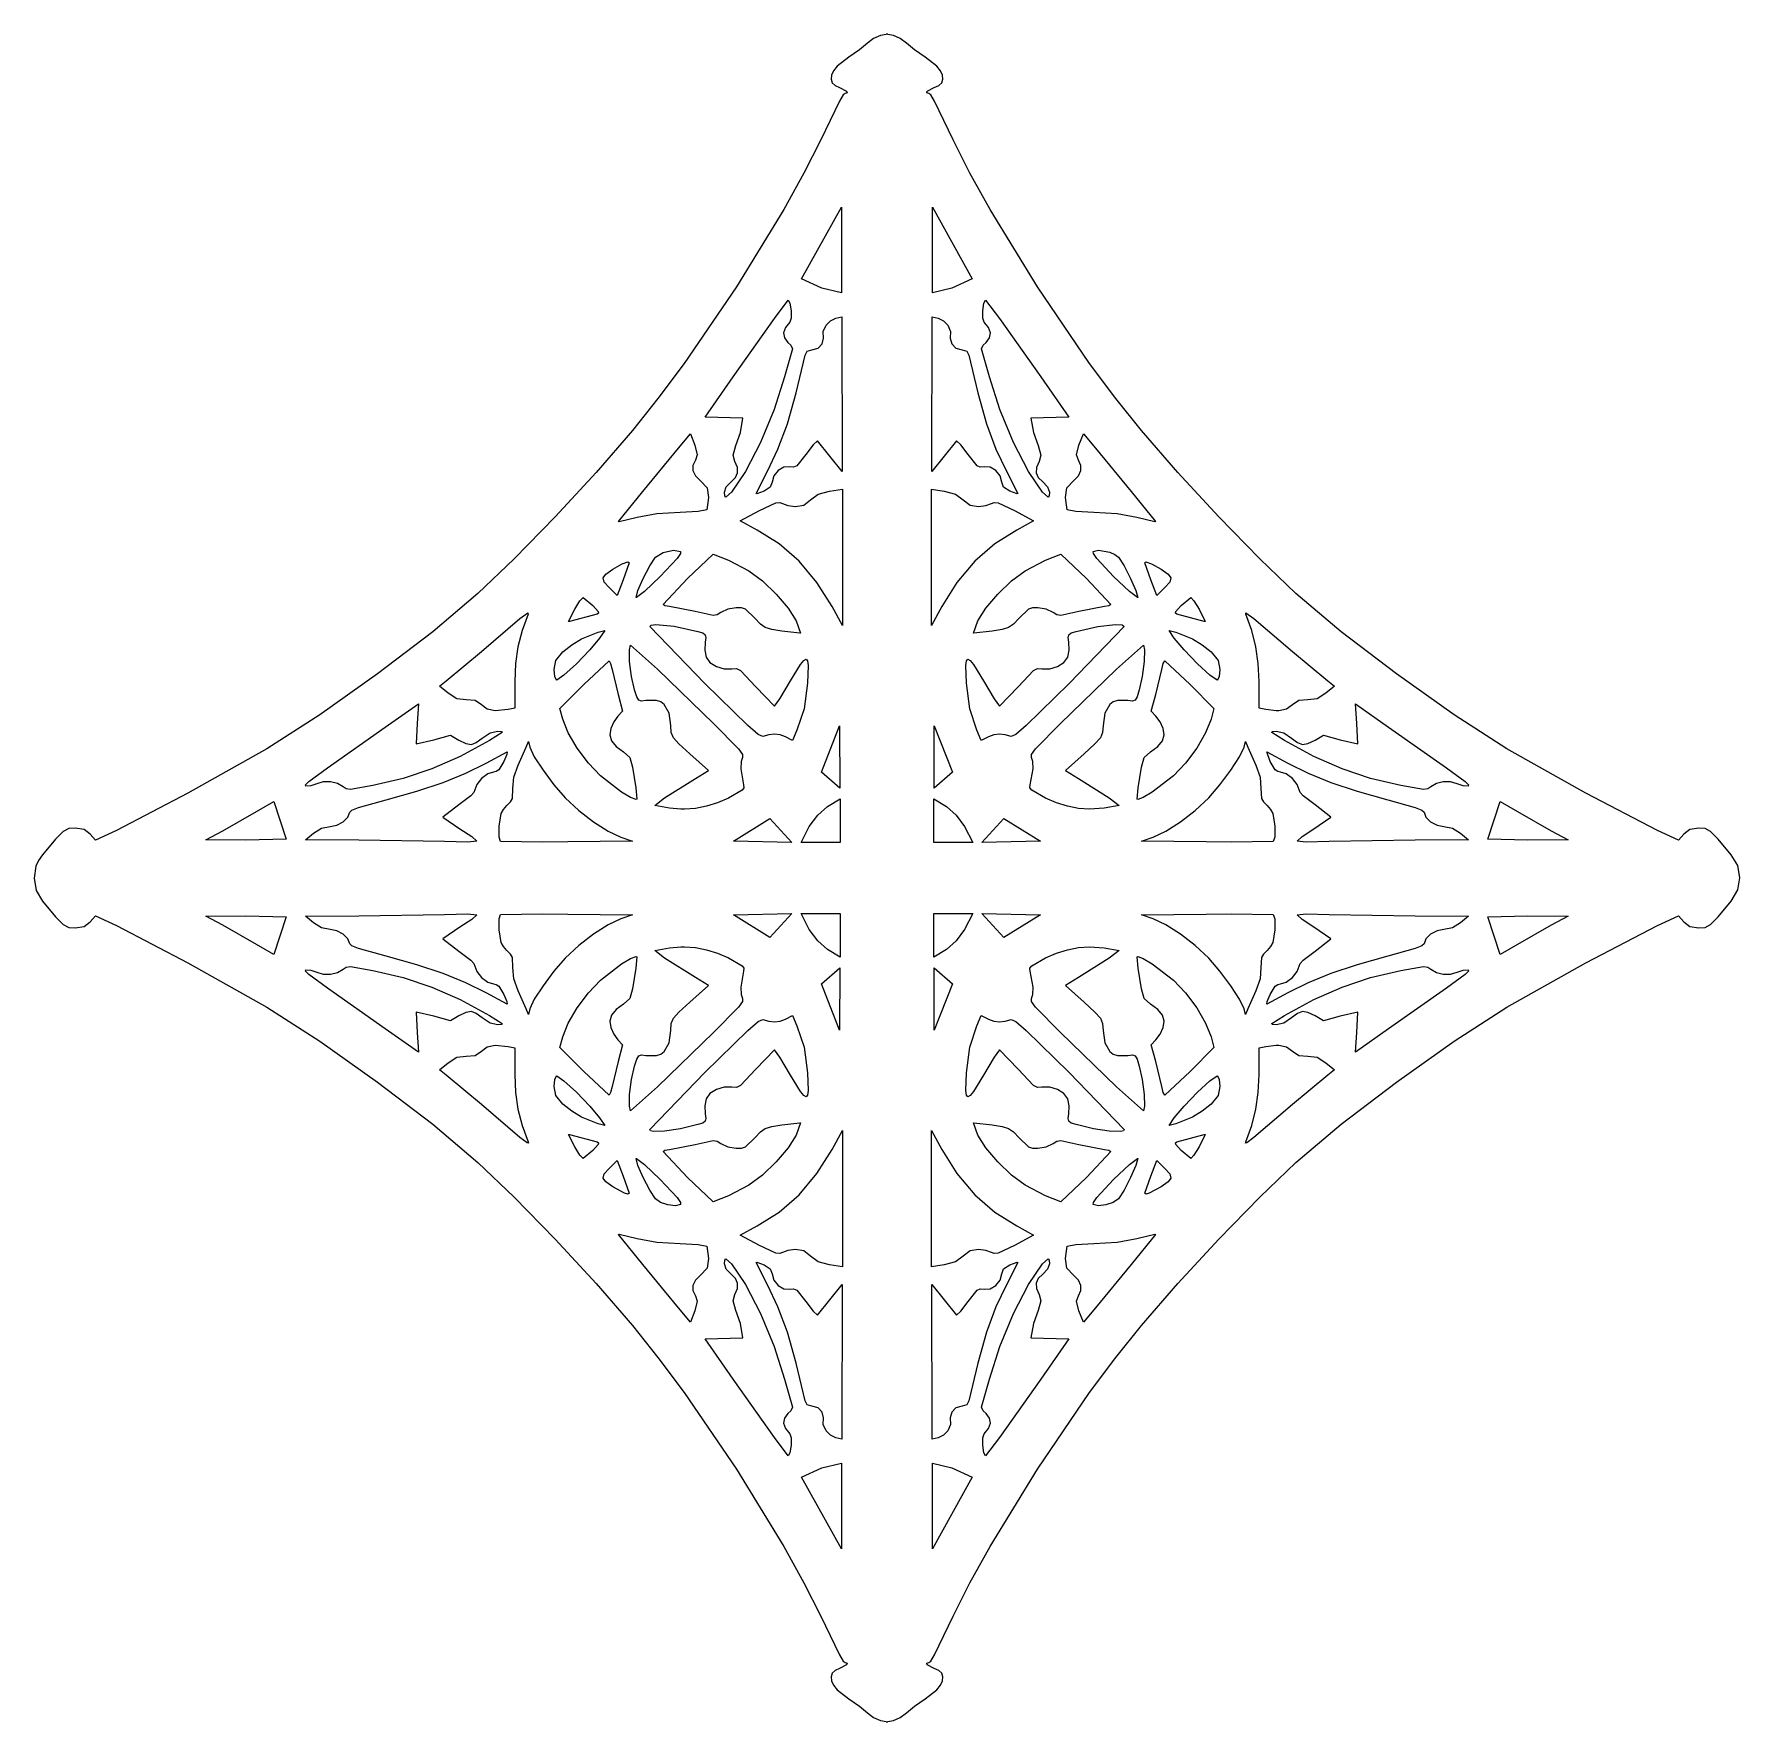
# Model space of a CAD drawing. Extents: x -1 to 211, y 44 to 253.
import ezdxf

# ---------------------------------------------------------------- set-up
doc = ezdxf.new("R2010")
doc.units = 0

msp = doc.modelspace()

# ---------------------------------------------------------------- linework, layer by layer
at = {"layer": 'Layer 1'}
for p, q in [((103.33487, 252.889148), (102.561977, 252.296037)), ((104.193574, 253.248537), (103.33487, 252.889148)), ((104.881491, 253.398467), (104.193574, 253.248537)), ((104.881491, 253.442564), (104.881491, 253.398467)), ((104.996144, 253.416106), (104.881491, 253.442564)), ((104.881491, 253.442564), (104.881491, 253.442564)), ((105.110796, 253.442564), (104.996144, 253.416106)), ((105.110796, 253.398467), (105.110796, 253.442564)), ((105.798713, 253.248537), (105.110796, 253.398467)), ((106.657417, 252.889148), (105.798713, 253.248537)), ((107.43031, 252.296037), (106.657417, 252.889148)), ((100.242463, 250.576245), (98.804564, 249.455516)), ((101.587996, 251.477883), (100.242463, 250.576245)), ((102.561977, 252.296037), (101.587996, 251.477883)), ((108.404291, 251.477882), (107.43031, 252.296037)), ((109.749824, 250.576245), (108.404291, 251.477882)), ((111.187722, 249.455517), (109.749824, 250.576245)), ((98.105873, 248.343378), (98.048376, 247.840453)), ((98.359889, 248.888388), (98.105873, 248.343378)), ((98.804564, 249.455516), (98.359889, 248.888388)), ((111.632398, 248.888389), (111.187722, 249.455517)), ((111.886413, 248.343378), (111.632398, 248.888389)), ((111.943911, 247.840453), (111.886413, 248.343378)), ((98.048376, 247.840453), (98.193255, 247.399583)), ((98.193255, 247.399583), (98.546368, 247.040737)), ((98.546368, 247.040737), (99.113574, 246.783884)), ((99.113574, 246.783884), (99.983171, 246.331451)), ((99.792671, 246.060689), (99.555312, 245.878172)), ((100.051619, 246.139626), (99.792671, 246.060689)), ((99.983171, 246.331451), (100.051619, 246.139626)), ((109.940668, 246.139625), (110.009115, 246.331451)), ((110.199616, 246.060689), (109.940668, 246.139625)), ((110.009115, 246.331451), (110.878713, 246.783884)), ((110.436975, 245.878173), (110.199616, 246.060689)), ((110.878713, 246.783884), (111.445919, 247.040737)), ((111.445919, 247.040737), (111.799032, 247.399583)), ((111.799032, 247.399583), (111.943911, 247.840453)), ((99.096577, 245.091846), (96.767602, 240.275134)), ((99.555312, 245.878172), (99.096577, 245.091846)), ((110.895709, 245.091846), (110.436975, 245.878173)), ((113.224685, 240.275134), (110.895709, 245.091846)), ((96.767602, 240.275134), (94.682236, 236.135261)), ((115.310051, 236.135262), (113.224685, 240.275134)), ((94.682236, 236.135261), (92.185237, 231.622682)), ((117.807049, 231.622683), (115.310051, 236.135262)), ((92.185237, 231.622682), (86.299961, 222.010141)), ((94.386352, 222.989023), (99.351699, 231.92312)), ((99.351699, 231.92312), (99.34288, 221.260412)), ((99.351699, 231.92312), (99.351699, 231.92312)), ((110.640588, 231.92312), (115.605935, 222.989023)), ((110.658227, 221.260412), (110.640588, 231.92312)), ((110.640588, 231.92312), (110.640588, 231.92312)), ((123.692326, 222.010141), (117.807049, 231.622683)), ((96.917533, 221.851314), (94.386352, 222.989023)), ((115.605935, 222.989023), (113.074755, 221.851314)), ((86.299961, 222.010141), (79.799008, 212.498986)), ((99.34288, 221.260412), (96.917533, 221.851314)), ((113.074755, 221.851314), (110.658227, 221.260412)), ((130.193279, 212.498985), (123.692326, 222.010141)), ((90.999685, 218.067773), (92.728296, 220.369648)), ((92.728296, 220.369648), (92.939418, 219.963969)), ((92.728296, 220.369648), (92.728296, 220.369648)), ((92.939418, 219.963969), (93.069441, 219.04744)), ((93.069441, 219.04744), (93.081808, 218.108507)), ((116.917921, 218.108506), (116.927255, 219.04744)), ((116.927255, 219.04744), (117.054246, 219.96397)), ((117.054246, 219.96397), (117.263991, 220.369648)), ((117.263991, 220.369648), (118.992602, 218.067773)), ((117.263991, 220.369648), (117.263991, 220.369648)), ((85.875588, 210.80937), (90.999685, 218.067773)), ((92.379277, 216.973813), (92.145973, 216.31029)), ((92.145973, 216.31029), (92.241314, 215.672226)), ((92.939963, 217.63562), (92.379277, 216.973813)), ((93.081808, 218.108507), (92.939963, 217.63562)), ((97.085102, 216.480273), (97.442802, 217.267872)), ((97.126987, 215.624165), (97.085102, 216.480273)), ((97.442802, 217.267872), (97.965646, 217.80165)), ((97.965646, 217.80165), (98.621483, 218.128941)), ((98.621483, 218.128941), (99.378158, 218.297078)), ((99.378158, 218.297078), (99.431074, 199.070689)), ((99.378158, 218.297078), (99.378158, 218.297078)), ((110.561213, 199.070689), (110.622949, 218.297078)), ((110.622949, 218.297078), (111.378246, 218.12894)), ((110.622949, 218.297078), (110.622949, 218.297078)), ((111.378246, 218.12894), (112.03105, 217.80165)), ((112.03105, 217.80165), (112.550862, 217.267873)), ((112.550862, 217.267873), (112.907185, 216.480273)), ((112.907185, 216.480273), (112.8653, 215.624165)), ((117.061144, 217.63562), (116.917921, 218.108506)), ((117.621832, 216.973814), (117.061144, 217.63562)), ((117.855136, 216.31029), (117.621832, 216.973814)), ((117.759794, 215.672225), (117.855136, 216.31029)), ((118.992602, 218.067773), (124.116699, 210.80937)), ((92.241314, 215.672226), (92.66656, 215.086801)), ((93.248644, 214.319509), (92.252046, 210.80937)), ((92.66656, 215.086801), (93.032868, 214.756671)), ((93.032868, 214.756671), (93.248644, 214.319509)), ((95.086193, 214.004547), (95.647533, 214.169578)), ((95.647533, 214.169578), (96.444548, 214.407601)), ((96.444548, 214.407601), (96.925584, 214.912869)), ((96.925584, 214.912869), (97.126987, 215.624165)), ((112.8653, 215.624165), (113.066702, 214.912869)), ((113.066702, 214.912869), (113.547738, 214.407601)), ((113.547738, 214.407601), (114.344755, 214.169578)), ((114.344755, 214.169578), (114.906093, 214.004547)), ((116.743644, 214.319509), (116.96383, 214.756671)), ((117.740241, 210.80937), (116.743644, 214.319509)), ((116.96383, 214.756671), (117.334546, 215.086801)), ((117.334546, 215.086801), (117.759794, 215.672225)), ((79.799008, 212.498986), (76.532415, 208.113138)), ((93.714162, 208.821597), (94.818505, 213.534578)), ((94.818505, 213.534578), (95.086193, 214.004547)), ((114.906093, 214.004547), (115.173783, 213.534578)), ((115.173783, 213.534578), (116.278125, 208.821596)), ((133.459873, 208.113138), (130.193279, 212.498985)), ((82.391908, 205.826384), (85.875588, 210.80937)), ((92.252046, 210.80937), (90.956158, 206.763427)), ((119.036128, 206.763428), (117.740241, 210.80937)), ((124.116699, 210.80937), (127.60038, 205.826384)), ((76.532415, 208.113138), (73.369616, 204.150689)), ((92.615976, 204.997664), (93.714162, 208.821597)), ((116.278125, 208.821596), (117.376311, 204.997664)), ((136.622671, 204.150689), (133.459873, 208.113138)), ((87.092671, 205.676453), (82.391908, 205.826384)), ((90.956158, 206.763427), (89.258865, 202.658977)), ((120.733421, 202.658977), (119.036128, 206.763428)), ((127.60038, 205.826384), (122.899616, 205.676453)), ((73.369616, 204.150689), (68.847001, 198.931513)), ((79.084616, 201.954648), (80.557463, 203.718537)), ((80.557463, 203.718537), (81.130727, 202.333884)), ((80.557463, 203.718537), (80.557463, 203.718537)), ((86.201908, 202.280967), (86.788613, 203.9159)), ((86.788613, 203.9159), (87.092671, 205.676453)), ((91.448272, 201.828421), (92.615976, 204.997664)), ((117.376311, 204.997664), (118.544014, 201.828422)), ((122.899616, 205.676453), (123.203673, 203.9159)), ((123.203673, 203.9159), (123.79038, 202.280967)), ((128.86156, 202.333884), (129.434824, 203.718537)), ((129.434824, 203.718537), (130.907671, 201.954648)), ((129.434824, 203.718537), (129.434824, 203.718537)), ((141.145285, 198.931514), (136.622671, 204.150689)), ((74.648435, 196.557148), (79.084616, 201.954648)), ((81.130727, 202.333884), (81.415175, 201.121155)), ((85.86968, 201.091666), (86.201908, 202.280967)), ((89.258865, 202.658977), (87.411132, 199.042414)), ((90.13538, 199.079509), (91.448272, 201.828421)), ((95.831592, 202.381263), (94.915519, 201.178537)), ((96.353088, 202.880689), (95.831592, 202.381263)), ((99.431074, 199.070689), (96.353088, 202.880689)), ((113.639199, 202.880689), (110.561213, 199.070689)), ((114.160695, 202.381263), (113.639199, 202.880689)), ((115.076769, 201.178537), (114.160695, 202.381263)), ((118.544014, 201.828422), (119.856908, 199.079509)), ((122.581155, 199.042414), (120.733421, 202.658977)), ((123.79038, 202.280967), (124.122606, 201.091666)), ((128.577112, 201.121155), (128.86156, 202.333884)), ((130.907671, 201.954648), (135.343852, 196.557148)), ((80.882782, 199.804737), (80.881763, 199.159724)), ((81.201283, 200.455342), (80.882782, 199.804737)), ((81.415175, 201.121155), (81.201283, 200.455342)), ((86.087255, 200.305412), (85.86968, 201.091666)), ((86.401917, 199.54222), (86.087255, 200.305412)), ((86.434839, 198.876886), (86.401917, 199.54222)), ((92.17994, 199.580612), (91.464022, 199.157299)), ((92.931144, 199.643953), (92.17994, 199.580612)), ((93.390922, 199.59975), (92.931144, 199.643953)), ((93.785086, 199.772011), (93.390922, 199.59975)), ((94.915519, 201.178537), (93.785086, 199.772011)), ((116.2072, 199.772011), (115.076769, 201.178537)), ((116.601365, 199.599749), (116.2072, 199.772011)), ((117.061144, 199.643953), (116.601365, 199.599749)), ((117.812346, 199.580613), (117.061144, 199.643953)), ((118.528264, 199.157299), (117.812346, 199.580613)), ((123.59037, 199.542219), (123.557447, 198.876886)), ((123.905033, 200.305412), (123.59037, 199.542219)), ((124.122606, 201.091666), (123.905033, 200.305412)), ((128.791005, 200.455342), (128.577112, 201.121155)), ((129.109504, 199.804738), (128.791005, 200.455342)), ((129.110524, 199.159724), (129.109504, 199.804738)), ((68.847001, 198.931513), (63.745479, 193.39787)), ((80.881763, 199.159724), (81.197048, 198.520906)), ((81.197048, 198.520906), (81.827463, 197.888884)), ((81.827463, 197.888884), (82.643725, 197.015729)), ((85.020593, 197.123246), (85.637463, 197.756592)), ((85.637463, 197.756592), (86.181521, 198.288611)), ((87.411132, 199.042414), (85.663921, 196.460134)), ((86.181521, 198.288611), (86.434839, 198.876886)), ((88.741908, 196.301384), (90.13538, 199.079509)), ((90.717463, 197.730134), (90.492387, 197.108195)), ((90.928245, 198.498859), (90.717463, 197.730134)), ((91.464022, 199.157299), (90.928245, 198.498859)), ((119.064042, 198.498858), (118.528264, 199.157299)), ((119.274824, 197.730134), (119.064042, 198.498858)), ((119.4999, 197.108195), (119.274824, 197.730134)), ((119.856908, 199.079509), (121.25038, 196.301384)), ((124.328366, 196.460134), (122.581155, 199.042414)), ((123.557447, 198.876886), (123.810766, 198.288612)), ((123.810766, 198.288612), (124.354824, 197.756592)), ((124.354824, 197.756592), (124.971693, 197.123246)), ((127.348561, 197.015729), (128.164824, 197.888884)), ((128.164824, 197.888884), (128.795239, 198.520905)), ((128.795239, 198.520905), (129.110524, 199.159724)), ((146.246807, 193.39787), (141.145285, 198.931514)), ((71.623366, 192.817703), (74.648435, 196.557148)), ((82.806421, 195.825134), (82.594755, 194.272912)), ((82.643725, 197.015729), (82.806421, 195.825134)), ((84.790796, 196.477773), (85.020593, 197.123246)), ((84.829052, 196.016841), (84.790796, 196.477773)), ((84.967185, 195.860412), (84.829052, 196.016841)), ((85.663921, 196.460134), (84.967185, 195.860412)), ((88.812463, 196.266106), (88.741908, 196.301384)), ((89.729685, 196.592426), (88.812463, 196.266106)), ((89.129963, 194.202356), (91.17632, 195.152543)), ((90.492387, 197.108195), (89.729685, 196.592426)), ((91.17632, 195.152543), (91.667414, 195.215476)), ((91.667414, 195.215476), (92.013921, 195.066662)), ((94.656456, 194.870812), (95.506421, 195.534092)), ((95.506421, 195.534092), (96.458027, 196.244075)), ((96.458027, 196.244075), (97.870033, 196.618884)), ((97.870033, 196.618884), (99.466352, 196.865828)), ((99.466352, 196.865828), (99.457533, 179.879578)), ((99.466352, 196.865828), (99.466352, 196.865828)), ((110.525935, 196.865828), (112.122255, 196.618884)), ((110.534755, 179.879578), (110.525935, 196.865828)), ((110.525935, 196.865828), (110.525935, 196.865828)), ((112.122255, 196.618884), (113.534259, 196.244075)), ((113.534259, 196.244075), (114.485866, 195.534092)), ((114.485866, 195.534092), (115.33583, 194.870812)), ((117.978366, 195.066662), (118.324873, 195.215475)), ((118.324873, 195.215475), (118.815966, 195.152543)), ((118.815966, 195.152543), (120.862324, 194.202356)), ((120.262602, 196.592426), (119.4999, 197.108195)), ((121.179824, 196.266106), (120.262602, 196.592426)), ((121.25038, 196.301384), (121.179824, 196.266106)), ((125.025102, 195.860412), (124.328366, 196.460134)), ((124.971693, 197.123246), (125.201491, 196.477773)), ((125.163234, 196.016841), (125.025102, 195.860412)), ((125.201491, 196.477773), (125.163234, 196.016841)), ((127.185866, 195.825134), (127.348561, 197.015729)), ((127.397533, 194.272912), (127.185866, 195.825134)), ((135.343852, 196.557148), (138.368921, 192.817703)), ((63.745479, 193.39787), (58.651633, 188.169456)), ((73.94288, 193.311592), (71.685102, 192.808884)), ((76.391328, 193.769619), (73.94288, 193.311592)), ((79.287463, 193.946592), (76.391328, 193.769619)), ((81.538633, 194.060705), (79.287463, 193.946592)), ((82.594755, 194.272912), (81.538633, 194.060705)), ((86.766352, 192.897078), (89.129963, 194.202356)), ((92.013921, 195.066662), (92.693118, 194.805344)), ((92.693118, 194.805344), (93.61906, 194.696245)), ((93.61906, 194.696245), (94.656456, 194.870812)), ((115.33583, 194.870812), (116.373227, 194.696245)), ((116.373227, 194.696245), (117.299168, 194.805344)), ((117.299168, 194.805344), (117.978366, 195.066662)), ((120.862324, 194.202356), (123.225935, 192.897078)), ((128.453653, 194.060705), (127.397533, 194.272912)), ((130.704824, 193.946592), (128.453653, 194.060705)), ((133.600959, 193.769619), (130.704824, 193.946592)), ((136.049408, 193.311592), (133.600959, 193.769619)), ((138.307185, 192.808884), (136.049408, 193.311592)), ((151.340654, 188.169455), (146.246807, 193.39787)), ((71.685102, 192.808884), (71.623366, 192.817703)), ((88.847741, 191.75937), (86.766352, 192.897078)), ((91.58072, 190.063668), (88.847741, 191.75937)), ((121.144546, 191.75937), (118.411567, 190.063667)), ((123.225935, 192.897078), (121.144546, 191.75937)), ((138.368921, 192.817703), (138.307185, 192.808884)), ((76.209477, 188.399162), (77.183835, 188.976109)), ((77.183835, 188.976109), (78.476074, 189.254648)), ((78.476074, 189.254648), (79.349199, 189.113537)), ((78.476074, 189.254648), (78.476074, 189.254648)), ((79.335776, 188.841362), (78.922159, 188.245913)), ((79.349199, 189.113537), (79.335776, 188.841362)), ((80.204685, 185.744509), (83.379685, 188.760759)), ((83.379685, 188.760759), (85.285581, 188.023951)), ((83.379685, 188.760759), (83.379685, 188.760759)), ((94.075554, 187.885196), (91.58072, 190.063668)), ((118.411567, 190.063667), (115.916732, 187.885196)), ((124.706705, 188.023951), (126.612602, 188.760759)), ((126.612602, 188.760759), (129.787602, 185.744509)), ((126.612602, 188.760759), (126.612602, 188.760759)), ((130.643088, 189.113537), (131.304546, 189.254648)), ((130.65651, 188.841363), (130.643088, 189.113537)), ((131.070127, 188.245913), (130.65651, 188.841363)), ((131.304546, 189.254648), (132.695901, 189.012829)), ((131.304546, 189.254648), (131.304546, 189.254648)), ((132.695901, 189.012829), (133.332634, 188.740172)), ((133.332634, 188.740172), (133.78281, 188.399162)), ((58.651633, 188.169456), (54.152046, 183.865967)), ((70.049268, 186.303069), (70.908991, 186.899856)), ((70.908991, 186.899856), (72.092386, 187.565281)), ((72.092386, 187.565281), (72.796352, 187.808259)), ((72.937463, 187.711245), (72.18781, 185.56812)), ((72.796352, 187.808259), (72.937463, 187.711245)), ((72.796352, 187.808259), (72.796352, 187.808259)), ((74.704967, 185.743952), (75.521362, 187.332328)), ((75.521362, 187.332328), (76.209477, 188.399162)), ((78.922159, 188.245913), (76.818019, 185.991453)), ((85.285581, 188.023951), (87.833505, 186.688189)), ((87.833505, 186.688189), (89.521155, 185.438697)), ((96.29143, 185.264765), (94.075554, 187.885196)), ((115.916732, 187.885196), (113.700856, 185.264766)), ((120.471132, 185.438698), (122.158783, 186.688189)), ((122.158783, 186.688189), (124.706705, 188.023951)), ((133.174269, 185.991453), (131.070127, 188.245913)), ((133.78281, 188.399162), (134.470925, 187.332327)), ((134.470925, 187.332327), (135.287319, 185.743952)), ((137.054824, 187.711245), (137.195935, 187.808259)), ((137.804477, 185.56812), (137.054824, 187.711245)), ((137.195935, 187.808259), (137.8999, 187.565283)), ((137.195935, 187.808259), (137.195935, 187.808259)), ((137.8999, 187.565283), (139.083296, 186.899856)), ((139.083296, 186.899856), (139.943019, 186.303068)), ((155.840241, 183.865967), (151.340654, 188.169455)), ((69.706647, 185.820235), (70.049268, 186.303069)), ((69.85275, 185.306152), (69.706647, 185.820235)), ((70.459199, 184.61562), (69.85275, 185.306152)), ((71.446977, 183.627842), (70.459199, 184.61562)), ((72.18781, 185.56812), (71.446977, 183.627842)), ((74.045514, 184.233024), (74.704967, 185.743952)), ((76.818019, 185.991453), (74.854288, 184.123496)), ((77.170796, 182.498953), (80.204685, 185.744509)), ((89.521155, 185.438697), (91.234702, 183.803433)), ((98.187533, 182.243189), (96.29143, 185.264765)), ((113.700856, 185.264766), (111.804755, 182.243189)), ((118.757585, 183.803433), (120.471132, 185.438698)), ((129.787602, 185.744509), (132.821491, 182.498953)), ((135.137999, 184.123496), (133.174269, 185.991453)), ((135.287319, 185.743952), (135.946772, 184.233025)), ((138.54531, 183.627842), (137.804477, 185.56812)), ((139.533088, 184.61562), (138.54531, 183.627842)), ((140.139536, 185.306153), (139.533088, 184.61562)), ((139.943019, 186.303068), (140.285639, 185.820235)), ((140.285639, 185.820235), (140.139536, 185.306153)), ((54.152046, 183.865967), (48.533815, 179.132388)), ((66.181769, 181.934509), (66.832868, 182.967086)), ((66.832868, 182.967086), (67.222463, 183.380898)), ((67.222463, 183.380898), (68.413088, 182.401939)), ((67.222463, 183.380898), (67.222463, 183.380898)), ((68.413088, 182.401939), (69.085059, 181.639258)), ((73.828227, 183.398537), (74.045514, 184.233024)), ((73.854685, 183.380898), (73.828227, 183.398537)), ((74.854288, 184.123496), (73.854685, 183.380898)), ((77.398777, 182.34426), (77.170796, 182.498953)), ((91.234702, 183.803433), (92.713883, 182.058325)), ((117.278404, 182.058324), (118.757585, 183.803433)), ((132.821491, 182.498953), (132.593509, 182.34426)), ((136.137602, 183.380898), (135.137999, 184.123496)), ((135.946772, 184.233025), (136.16406, 183.398537)), ((136.16406, 183.398537), (136.137602, 183.380898)), ((140.907228, 181.639258), (141.579199, 182.401939)), ((141.579199, 182.401939), (142.769824, 183.380898)), ((142.769824, 183.380898), (143.159419, 182.967086)), ((142.769824, 183.380898), (142.769824, 183.380898)), ((143.159419, 182.967086), (143.810519, 181.934509)), ((161.458472, 179.132389), (155.840241, 183.865967)), ((54.584199, 176.669301), (59.373158, 180.761523)), ((59.373158, 180.761523), (60.369755, 181.493537)), ((60.387394, 181.290689), (59.638688, 179.268449)), ((60.369755, 181.493537), (60.387394, 181.290689)), ((60.369755, 181.493537), (60.369755, 181.493537)), ((65.423296, 180.391106), (66.181769, 181.934509)), ((65.458574, 180.382287), (65.423296, 180.391106)), ((65.546769, 180.391106), (65.458574, 180.382287)), ((68.977533, 181.325967), (65.546769, 180.391106)), ((69.122407, 181.439408), (68.977533, 181.325967)), ((69.085059, 181.639258), (69.122407, 181.439408)), ((77.946908, 182.278467), (77.398777, 182.34426)), ((81.157185, 181.625828), (77.946908, 182.278467)), ((83.382254, 181.124857), (81.157185, 181.625828)), ((83.87597, 181.214965), (83.382254, 181.124857)), ((84.349824, 181.519995), (83.87597, 181.214965)), ((85.218399, 181.921061), (84.349824, 181.519995)), ((86.254824, 182.102078), (85.218399, 181.921061)), ((86.903692, 182.078608), (86.254824, 182.102078)), ((87.406228, 181.912686), (86.903692, 182.078608)), ((88.565519, 180.823259), (87.406228, 181.912686)), ((89.263269, 180.081851), (88.565519, 180.823259)), ((92.713883, 182.058325), (93.698435, 180.479301)), ((93.698435, 180.479301), (94.25406, 178.953537)), ((99.457533, 179.879578), (98.187533, 182.243189)), ((111.804755, 182.243189), (110.534755, 179.879578)), ((115.738227, 178.953537), (116.293852, 180.479301)), ((116.293852, 180.479301), (117.278404, 182.058324)), ((121.426769, 180.823259), (120.729018, 180.081851)), ((122.586058, 181.912686), (121.426769, 180.823259)), ((123.088595, 182.078607), (122.586058, 181.912686)), ((123.737463, 182.102078), (123.088595, 182.078607)), ((124.773887, 181.921061), (123.737463, 182.102078)), ((125.642463, 181.519995), (124.773887, 181.921061)), ((126.116317, 181.214965), (125.642463, 181.519995)), ((126.610032, 181.124857), (126.116317, 181.214965)), ((128.835102, 181.625828), (126.610032, 181.124857)), ((132.04538, 182.278467), (128.835102, 181.625828)), ((132.593509, 182.34426), (132.04538, 182.278467)), ((140.86988, 181.439407), (140.907228, 181.639258)), ((141.014755, 181.325967), (140.86988, 181.439407)), ((144.445519, 180.391106), (141.014755, 181.325967)), ((143.810519, 181.934509), (144.568991, 180.391106)), ((144.533713, 180.382287), (144.445519, 180.391106)), ((144.568991, 180.391106), (144.533713, 180.382287)), ((149.596074, 181.493537), (150.61913, 180.761523)), ((149.604894, 181.290689), (149.596074, 181.493537)), ((149.596074, 181.493537), (149.596074, 181.493537)), ((150.353599, 179.26845), (149.604894, 181.290689)), ((150.61913, 180.761523), (155.408088, 176.669301)), ((48.533815, 179.132388), (41.659736, 173.876532)), ((59.638688, 179.268449), (59.127083, 177.260995)), ((65.817788, 177.505698), (67.019616, 178.239162)), ((67.019616, 178.239162), (69.101005, 179.05937)), ((69.277394, 178.344995), (68.041735, 176.861836)), ((69.101005, 179.05937), (69.930033, 179.262217)), ((69.930033, 179.262217), (69.277394, 178.344995)), ((69.930033, 179.262217), (69.930033, 179.262217)), ((75.52156, 179.756106), (75.672817, 179.95262)), ((82.365449, 172.682912), (75.52156, 179.756106)), ((75.672817, 179.95262), (76.244755, 180.029509)), ((76.244755, 180.029509), (78.540064, 179.818165)), ((76.244755, 180.029509), (76.244755, 180.029509)), ((78.540064, 179.818165), (81.492324, 179.165203)), ((81.492324, 179.165203), (82.102213, 178.971395)), ((82.102213, 178.971395), (82.402727, 178.75953)), ((82.472935, 178.410953), (82.391908, 177.807009)), ((82.402727, 178.75953), (82.472935, 178.410953)), ((89.872722, 179.651201), (89.263269, 180.081851)), ((90.67083, 179.396476), (89.872722, 179.651201)), ((91.934546, 179.182842), (90.67083, 179.396476)), ((94.183505, 178.935898), (91.934546, 179.182842)), ((94.25406, 178.953537), (94.183505, 178.935898)), ((115.808783, 178.935898), (115.738227, 178.953537)), ((118.057741, 179.182842), (115.808783, 178.935898)), ((119.321456, 179.396477), (118.057741, 179.182842)), ((120.119564, 179.651201), (119.321456, 179.396477)), ((120.729018, 180.081851), (120.119564, 179.651201)), ((127.519352, 178.410952), (127.589559, 178.75953)), ((127.60038, 177.807009), (127.519352, 178.410952)), ((127.589559, 178.75953), (127.890073, 178.971395)), ((134.470727, 179.756106), (127.626838, 172.682912)), ((127.890073, 178.971395), (128.499963, 179.165203)), ((128.499963, 179.165203), (131.196437, 179.776294)), ((131.196437, 179.776294), (133.421213, 180.029509)), ((133.421213, 180.029509), (134.236037, 179.97766)), ((133.421213, 180.029509), (133.421213, 180.029509)), ((134.236037, 179.97766), (134.470727, 179.756106)), ((140.062255, 179.262217), (140.891283, 179.05937)), ((140.714894, 178.344995), (140.062255, 179.262217)), ((140.062255, 179.262217), (140.062255, 179.262217)), ((141.950551, 176.861837), (140.714894, 178.344995)), ((140.891283, 179.05937), (142.972671, 178.239162)), ((142.972671, 178.239162), (144.174499, 177.505698)), ((150.865204, 177.260995), (150.353599, 179.26845)), ((168.332551, 173.876534), (161.458472, 179.132389)), ((50.209755, 173.000412), (54.584199, 176.669301)), ((59.127083, 177.260995), (58.833324, 175.175974)), ((63.819245, 175.567347), (64.691283, 176.607564)), ((64.691283, 176.607564), (65.817788, 177.505698)), ((68.041735, 176.861836), (66.386056, 175.141274)), ((72.974056, 176.876932), (73.105033, 177.47187)), ((73.008019, 175.434578), (72.974056, 176.876932)), ((73.105033, 177.47187), (76.465241, 174.45562)), ((73.105033, 177.47187), (73.105033, 177.47187)), ((82.391908, 177.807009), (82.356006, 176.832856)), ((82.356006, 176.832856), (82.51538, 175.972564)), ((127.476908, 175.972564), (127.63628, 176.832856)), ((127.63628, 176.832856), (127.60038, 177.807009)), ((133.527046, 174.45562), (136.887255, 177.47187)), ((136.887255, 177.47187), (137.01823, 176.876932)), ((136.887255, 177.47187), (136.887255, 177.47187)), ((137.01823, 176.876932), (136.984269, 175.434578)), ((143.606231, 175.141274), (141.950551, 176.861837)), ((144.174499, 177.505698), (145.301005, 176.607564)), ((145.301005, 176.607564), (146.173043, 175.567347)), ((151.158963, 175.175973), (150.865204, 177.260995)), ((155.408088, 176.669301), (159.782533, 173.000412)), ((58.833324, 175.175974), (58.738158, 172.921037)), ((63.62413, 174.437981), (63.819245, 175.567347)), ((63.711911, 173.5677), (63.62413, 174.437981)), ((66.386056, 175.141274), (64.846514, 173.708475)), ((67.293019, 172.55062), (70.45038, 175.505134)), ((70.45038, 175.505134), (70.645105, 175.194248)), ((70.45038, 175.505134), (70.45038, 175.505134)), ((70.645105, 175.194248), (70.829616, 174.446801)), ((70.829616, 174.446801), (71.570449, 171.315898)), ((73.252064, 173.551961), (73.008019, 175.434578)), ((76.465241, 174.45562), (83.46788, 167.673467)), ((82.51538, 175.972564), (82.995355, 175.303139)), ((82.995355, 175.303139), (83.785637, 174.795997)), ((83.785637, 174.795997), (84.743359, 174.515541)), ((84.743359, 174.515541), (85.725658, 174.526176)), ((85.725658, 174.526176), (86.277171, 174.564575)), ((86.277171, 174.564575), (86.801121, 174.320412)), ((86.801121, 174.320412), (88.70663, 172.277217)), ((92.98406, 173.000412), (94.235026, 175.065656)), ((94.235026, 175.065656), (94.650178, 175.567732)), ((94.650178, 175.567732), (94.941928, 175.714002)), ((94.941928, 175.714002), (95.12289, 175.502882)), ((95.12289, 175.502882), (95.205678, 174.932792)), ((95.205678, 174.932792), (95.127185, 172.70937)), ((114.786609, 174.932791), (114.869396, 175.502882)), ((114.865102, 172.70937), (114.786609, 174.932791)), ((114.869396, 175.502882), (115.050358, 175.714002)), ((115.050358, 175.714002), (115.342108, 175.567733)), ((115.342108, 175.567733), (115.75726, 175.065657)), ((115.75726, 175.065657), (117.008227, 173.000412)), ((121.285658, 172.277217), (123.191165, 174.320412)), ((123.191165, 174.320412), (123.715115, 174.564575)), ((123.715115, 174.564575), (124.26663, 174.526176)), ((124.26663, 174.526176), (125.248928, 174.51554)), ((125.248928, 174.51554), (126.20665, 174.795997)), ((126.20665, 174.795997), (126.996931, 175.30314)), ((126.524408, 167.673467), (133.527046, 174.45562)), ((126.996931, 175.30314), (127.476908, 175.972564)), ((136.984269, 175.434578), (136.740223, 173.551961)), ((138.421838, 171.315898), (139.162671, 174.446801)), ((139.162671, 174.446801), (139.347181, 175.194248)), ((139.347181, 175.194248), (139.541908, 175.505134)), ((139.541908, 175.505134), (142.699269, 172.55062)), ((139.541908, 175.505134), (139.541908, 175.505134)), ((145.145773, 173.708474), (143.606231, 175.141274)), ((146.173043, 175.567347), (146.368158, 174.437981)), ((146.368158, 174.437981), (146.280377, 173.5677)), ((151.25413, 172.921037), (151.158963, 175.175973)), ((41.659736, 173.876532), (34.474556, 168.793364)), ((49.371908, 172.338953), (50.209755, 173.000412)), ((50.43906, 171.465828), (49.371908, 172.338953)), ((58.738158, 172.921037), (58.729338, 169.631384)), ((63.923991, 173.097426), (63.711911, 173.5677)), ((63.959269, 173.088606), (63.923991, 173.097426)), ((64.846514, 173.708475), (63.959269, 173.088606)), ((64.347324, 169.587287), (67.293019, 172.55062)), ((73.62538, 171.897981), (73.252064, 173.551961)), ((73.907744, 171.044157), (73.62538, 171.897981)), ((87.697348, 167.458394), (82.365449, 172.682912)), ((88.70663, 172.277217), (90.999685, 169.860689)), ((91.674458, 170.784092), (92.98406, 173.000412)), ((95.127185, 172.70937), (94.712748, 169.556418)), ((115.279538, 169.556419), (114.865102, 172.70937)), ((117.008227, 173.000412), (118.317829, 170.784092)), ((118.992602, 169.860689), (121.285658, 172.277217)), ((127.626838, 172.682912), (122.294938, 167.458393)), ((136.366908, 171.897981), (136.084543, 171.044156)), ((136.740223, 173.551961), (136.366908, 171.897981)), ((142.699269, 172.55062), (145.644963, 169.587287)), ((146.033019, 173.088606), (145.145773, 173.708474)), ((146.068296, 173.097426), (146.033019, 173.088606)), ((146.280377, 173.5677), (146.068296, 173.097426)), ((151.262949, 169.631384), (151.25413, 172.921037)), ((160.62038, 172.338953), (159.553227, 171.465828)), ((159.782533, 173.000412), (160.62038, 172.338953)), ((175.517732, 168.793364), (168.332551, 173.876534)), ((42.633852, 167.258953), (46.743713, 170.142912)), ((46.743713, 170.142912), (46.602602, 167.717564)), ((46.743713, 170.142912), (46.743713, 170.142912)), ((51.528273, 170.778962), (50.43906, 171.465828)), ((52.696838, 170.672078), (51.528273, 170.778962)), ((53.793901, 170.588846), (52.696838, 170.672078)), ((54.57538, 170.019439), (53.793901, 170.588846)), ((55.309904, 169.493834), (54.57538, 170.019439)), ((71.570449, 171.315898), (72.134894, 169.243328)), ((74.150759, 170.620371), (73.907744, 171.044157)), ((74.483863, 170.506866), (74.150759, 170.620371)), ((75.036491, 170.583884), (74.483863, 170.506866)), ((76.34517, 170.588813), (75.036491, 170.583884)), ((76.870513, 170.389869), (76.34517, 170.588813)), ((77.307354, 170.05905), (76.870513, 170.389869)), ((77.908012, 169.008979), (77.307354, 170.05905)), ((90.999685, 169.860689), (91.674458, 170.784092)), ((118.317829, 170.784092), (118.992602, 169.860689)), ((132.684933, 170.059049), (132.084274, 169.008978)), ((133.121774, 170.389868), (132.684933, 170.059049)), ((133.647117, 170.588812), (133.121774, 170.389868)), ((134.955796, 170.583884), (133.647117, 170.588812)), ((135.508423, 170.506867), (134.955796, 170.583884)), ((135.841527, 170.620371), (135.508423, 170.506867)), ((136.084543, 171.044156), (135.841527, 170.620371)), ((137.857394, 169.243328), (138.421838, 171.315898)), ((155.416908, 170.019439), (154.682383, 169.493834)), ((156.198386, 170.588846), (155.416908, 170.019439)), ((157.295449, 170.672078), (156.198386, 170.588846)), ((158.464014, 170.778962), (157.295449, 170.672078)), ((159.553227, 171.465828), (158.464014, 170.778962)), ((163.248574, 170.142912), (167.358435, 167.258953)), ((163.389685, 167.717564), (163.248574, 170.142912)), ((163.248574, 170.142912), (163.248574, 170.142912)), ((34.474556, 168.793364), (27.92302, 164.577842)), ((46.602602, 167.717564), (46.47031, 165.186384)), ((56.277533, 169.296245), (55.309904, 169.493834)), ((57.891491, 169.463814), (56.277533, 169.296245)), ((58.729338, 169.631384), (57.891491, 169.463814)), ((64.708921, 168.246731), (64.347324, 169.587287)), ((65.380943, 166.559168), (64.708921, 168.246731)), ((71.04852, 167.91869), (70.653227, 167.091384)), ((71.55281, 168.625967), (71.04852, 167.91869)), ((72.134894, 169.243328), (71.55281, 168.625967)), ((78.132116, 167.452981), (77.908012, 169.008979)), ((83.46788, 167.673467), (86.54627, 164.556534)), ((94.712748, 169.556418), (93.804269, 166.870898)), ((116.188019, 166.870898), (115.279538, 169.556419)), ((123.446016, 164.556536), (126.524408, 167.673467)), ((132.084274, 169.008978), (131.860171, 167.452981)), ((138.439477, 168.625967), (137.857394, 169.243328)), ((138.943767, 167.91869), (138.439477, 168.625967)), ((139.33906, 167.091384), (138.943767, 167.91869)), ((145.283366, 168.246731), (144.611344, 166.559167)), ((145.644963, 169.587287), (145.283366, 168.246731)), ((152.100796, 169.463814), (151.262949, 169.631384)), ((153.370796, 169.296245), (152.100796, 169.463814)), ((153.714755, 169.296245), (153.370796, 169.296245)), ((154.682383, 169.493834), (153.714755, 169.296245)), ((163.521977, 165.186384), (163.389685, 167.717564)), ((182.069269, 164.577842), (175.517732, 168.793364)), ((35.446005, 162.205412), (42.633852, 167.258953)), ((46.47031, 165.186384), (48.648713, 165.662634)), ((48.648713, 165.662634), (50.721283, 166.253537)), ((50.721283, 166.253537), (51.779616, 165.653814)), ((51.779616, 165.653814), (52.661395, 165.22204)), ((55.580796, 165.592078), (51.940118, 163.626868)), ((53.948503, 165.335593), (54.690033, 165.909578)), ((54.690033, 165.909578), (55.650521, 166.554157)), ((57.148021, 166.588849), (55.580796, 165.592078)), ((55.650521, 166.554157), (56.603852, 166.756245)), ((56.603852, 166.756245), (57.097089, 166.728503)), ((57.097089, 166.728503), (57.148021, 166.588849)), ((60.149269, 164.77187), (60.422671, 165.468606)), ((60.422671, 165.468606), (60.59906, 164.77187)), ((60.422671, 165.468606), (60.422671, 165.468606)), ((66.49009, 164.664674), (65.380943, 166.559168)), ((70.653227, 167.091384), (70.530925, 166.286539)), ((70.530925, 166.286539), (70.749791, 165.537034)), ((70.749791, 165.537034), (71.315045, 164.834896)), ((78.183185, 166.588602), (78.132116, 167.452981)), ((78.446086, 165.936478), (78.183185, 166.588602)), ((79.1407, 165.167275), (78.446086, 165.936478)), ((88.995945, 166.348989), (87.697348, 167.458394)), ((89.562116, 166.077148), (88.995945, 166.348989)), ((90.300885, 166.317764), (89.562116, 166.077148)), ((91.023906, 166.396874), (90.300885, 166.317764)), ((91.719382, 166.313915), (91.023906, 166.396874)), ((92.375519, 166.068328), (91.719382, 166.313915)), ((93.266283, 165.609717), (92.375519, 166.068328)), ((93.804269, 166.870898), (93.266283, 165.609717)), ((96.864616, 161.658606), (99.113574, 167.417703)), ((99.113574, 167.417703), (99.148852, 159.674231)), ((99.113574, 167.417703), (99.113574, 167.417703)), ((110.843435, 159.674231), (110.878713, 167.417703)), ((110.878713, 167.417703), (113.136491, 161.658606)), ((110.878713, 167.417703), (110.878713, 167.417703)), ((116.726005, 165.609717), (116.188019, 166.870898)), ((117.616769, 166.068328), (116.726005, 165.609717)), ((118.272904, 166.313917), (117.616769, 166.068328)), ((118.968381, 166.396875), (118.272904, 166.313917)), ((119.691402, 166.317765), (118.968381, 166.396875)), ((120.430171, 166.077148), (119.691402, 166.317765)), ((120.996341, 166.348989), (120.430171, 166.077148)), ((122.294938, 167.458393), (120.996341, 166.348989)), ((131.5462, 165.936479), (130.851586, 165.167276)), ((131.809102, 166.588603), (131.5462, 165.936479)), ((131.860171, 167.452981), (131.809102, 166.588603)), ((138.677242, 164.834896), (139.242496, 165.537035)), ((139.242496, 165.537035), (139.461361, 166.28654)), ((139.461361, 166.28654), (139.33906, 167.091384)), ((144.611344, 166.559167), (143.502196, 164.664674)), ((149.393227, 164.77187), (149.569616, 165.468606)), ((149.569616, 165.468606), (149.843019, 164.77187)), ((149.569616, 165.468606), (149.569616, 165.468606)), ((152.844265, 166.588849), (152.895197, 166.728503)), ((154.411491, 165.592078), (152.844265, 166.588849)), ((152.895197, 166.728503), (153.388435, 166.756245)), ((153.388435, 166.756245), (154.341767, 166.554157)), ((154.341767, 166.554157), (155.302255, 165.909578)), ((158.052169, 163.626869), (154.411491, 165.592078)), ((155.302255, 165.909578), (156.043785, 165.335592)), ((157.330892, 165.22204), (158.212671, 165.653814)), ((158.212671, 165.653814), (159.271005, 166.253537)), ((159.271005, 166.253537), (161.343574, 165.662634)), ((161.343574, 165.662634), (163.521977, 165.186384)), ((167.358435, 167.258953), (174.546283, 162.205412)), ((27.92302, 164.577842), (18.103935, 159.037433)), ((51.940118, 163.626868), (48.426893, 162.082705)), ((52.661395, 165.22204), (53.328324, 165.11119)), ((53.328324, 165.11119), (53.948503, 165.335593)), ((55.157463, 162.761037), (57.776838, 164.172148)), ((57.745071, 163.859879), (57.362324, 162.972703)), ((57.776838, 164.172148), (57.745071, 163.859879)), ((57.776838, 164.172148), (57.776838, 164.172148)), ((59.143852, 162.522912), (60.149269, 164.77187)), ((60.59906, 164.77187), (61.154832, 163.581576)), ((61.154832, 163.581576), (62.241121, 161.893309)), ((67.879434, 162.799525), (66.49009, 164.664674)), ((71.315045, 164.834896), (72.231908, 164.172148)), ((72.231908, 164.172148), (73.043567, 163.473638)), ((73.043567, 163.473638), (73.360796, 162.293606)), ((80.486908, 163.951662), (79.1407, 165.167275)), ((82.806421, 161.879092), (80.486908, 163.951662)), ((86.54627, 164.556534), (87.0422, 163.858439)), ((87.039755, 163.50187), (86.866339, 162.967505)), ((87.0422, 163.858439), (87.039755, 163.50187)), ((122.950087, 163.858439), (123.446016, 164.556536)), ((122.952533, 163.50187), (122.950087, 163.858439)), ((123.125947, 162.967505), (122.952533, 163.50187)), ((129.50538, 163.951662), (127.185866, 161.879092)), ((130.851586, 165.167276), (129.50538, 163.951662)), ((136.631491, 162.293606), (136.948719, 163.473637)), ((136.948719, 163.473637), (137.76038, 164.172148)), ((137.76038, 164.172148), (138.677242, 164.834896)), ((143.502196, 164.664674), (142.112852, 162.799526)), ((147.751167, 161.893309), (148.837455, 163.581576)), ((148.837455, 163.581576), (149.393227, 164.77187)), ((149.843019, 164.77187), (150.848435, 162.522912)), ((152.19781, 164.172148), (152.215449, 164.172148)), ((152.629963, 162.972703), (152.19781, 164.172148)), ((152.19781, 164.172148), (152.19781, 164.172148)), ((152.215449, 164.172148), (154.834824, 162.761037)), ((156.043785, 165.335592), (156.663964, 165.111189)), ((156.663964, 165.111189), (157.330892, 165.22204)), ((161.565394, 162.082706), (158.052169, 163.626869)), ((191.888353, 159.037432), (182.069269, 164.577842)), ((33.125092, 160.51928), (35.446005, 162.205412)), ((48.426893, 162.082705), (44.870238, 160.893142)), ((49.813459, 160.382358), (52.651428, 161.522969)), ((52.651428, 161.522969), (55.157463, 162.761037)), ((55.3591, 161.439867), (54.600026, 160.861431)), ((56.065866, 161.676245), (55.3591, 161.439867)), ((56.418521, 161.738122), (56.065866, 161.676245)), ((56.725984, 161.949285), (56.418521, 161.738122)), ((57.362324, 162.972703), (56.725984, 161.949285)), ((58.592835, 161.01857), (59.143852, 162.522912)), ((62.241121, 161.893309), (63.6044, 160.070052)), ((69.392046, 161.199995), (67.879434, 162.799525)), ((72.01181, 159.167612), (69.392046, 161.199995)), ((73.360796, 162.293606), (73.77531, 159.709509)), ((81.192463, 160.891314), (82.806421, 161.879092)), ((86.866339, 162.967505), (86.837316, 162.090861)), ((86.837316, 162.090861), (87.180866, 160.079926)), ((99.148852, 159.674231), (96.864616, 161.658606)), ((113.136491, 161.658606), (110.843435, 159.674231)), ((122.811421, 160.079926), (123.15497, 162.090861)), ((123.15497, 162.090861), (123.125947, 162.967505)), ((127.185866, 161.879092), (128.799824, 160.891314)), ((136.216977, 159.709509), (136.631491, 162.293606)), ((140.600241, 161.199995), (137.980476, 159.167612)), ((142.112852, 162.799526), (140.600241, 161.199995)), ((146.387888, 160.070052), (147.751167, 161.893309)), ((150.848435, 162.522912), (151.399452, 161.01857)), ((153.266303, 161.949284), (152.629963, 162.972703)), ((153.573767, 161.73812), (153.266303, 161.949284)), ((153.926421, 161.676245), (153.573767, 161.73812)), ((154.633188, 161.439868), (153.926421, 161.676245)), ((155.392261, 160.861432), (154.633188, 161.439868)), ((154.834824, 162.761037), (157.340859, 161.52297)), ((157.340859, 161.52297), (160.178829, 160.382359)), ((165.12205, 160.893142), (161.565394, 162.082706)), ((174.546283, 162.205412), (176.867196, 160.519279)), ((18.103935, 159.037433), (9.216978, 154.426662)), ((32.714273, 160.097045), (33.125092, 160.51928)), ((32.764894, 159.921176), (32.714273, 160.097045)), ((33.372129, 159.955183), (32.764894, 159.921176)), ((34.105449, 160.203398), (33.372129, 159.955183)), ((34.923509, 160.440179), (34.105449, 160.203398)), ((35.834182, 160.44558), (34.923509, 160.440179)), ((36.702902, 160.23508), (35.834182, 160.44558)), ((37.395102, 159.824162), (36.702902, 160.23508)), ((37.757781, 159.584676), (37.395102, 159.824162)), ((38.312324, 159.524301), (37.757781, 159.584676)), ((41.099269, 159.991731), (38.312324, 159.524301)), ((44.870238, 160.893142), (41.099269, 159.991731)), ((42.722046, 158.236662), (46.538637, 159.299993)), ((46.538637, 159.299993), (49.813459, 160.382358)), ((53.627472, 159.132522), (53.264708, 158.715149)), ((53.746352, 159.462564), (53.627472, 159.132522)), ((53.993994, 160.136981), (53.746352, 159.462564)), ((54.600026, 160.861431), (53.993994, 160.136981)), ((58.433156, 158.377774), (58.500033, 159.630134)), ((58.500033, 159.630134), (58.592835, 161.01857)), ((63.6044, 160.070052), (64.991144, 158.474787)), ((73.129763, 158.502472), (72.01181, 159.167612)), ((73.77531, 159.709509), (73.889963, 158.307217)), ((77.357335, 158.483786), (81.192463, 160.891314)), ((86.99321, 159.403817), (85.293505, 158.448328)), ((87.219409, 159.726584), (86.99321, 159.403817)), ((87.180866, 160.079926), (87.219409, 159.726584)), ((122.772877, 159.726583), (122.811421, 160.079926)), ((122.999076, 159.403816), (122.772877, 159.726583)), ((124.698783, 158.448328), (122.999076, 159.403816)), ((128.799824, 160.891314), (132.634951, 158.483787)), ((136.102324, 158.307217), (136.216977, 159.709509)), ((137.980476, 159.167612), (136.862523, 158.502473)), ((145.001144, 158.474787), (146.387888, 160.070052)), ((151.399452, 161.01857), (151.492255, 159.630134)), ((151.492255, 159.630134), (151.559132, 158.377774)), ((155.998293, 160.136982), (155.392261, 160.861432)), ((156.245935, 159.462564), (155.998293, 160.136982)), ((156.364816, 159.132522), (156.245935, 159.462564)), ((156.727579, 158.715148), (156.364816, 159.132522)), ((160.178829, 160.382359), (163.45365, 159.299994)), ((163.45365, 159.299994), (167.270241, 158.236662)), ((168.893019, 159.991731), (165.12205, 160.893142)), ((171.679963, 159.524301), (168.893019, 159.991731)), ((172.234507, 159.584676), (171.679963, 159.524301)), ((172.597185, 159.824162), (172.234507, 159.584676)), ((173.289385, 160.235082), (172.597185, 159.824162)), ((174.158105, 160.445581), (173.289385, 160.235082)), ((175.068778, 160.44018), (174.158105, 160.445581)), ((175.886838, 160.203398), (175.068778, 160.44018)), ((176.620159, 159.955183), (175.886838, 160.203398)), ((177.227394, 159.921176), (176.620159, 159.955183)), ((176.867196, 160.519279), (177.278014, 160.097045)), ((177.278014, 160.097045), (177.227394, 159.921176)), ((200.77531, 154.426662), (191.888353, 159.037432)), ((26.617742, 156.781453), (28.787324, 158.007356)), ((28.787324, 158.007356), (30.321908, 153.34187)), ((28.787324, 158.007356), (28.787324, 158.007356)), ((38.22413, 156.684439), (38.493385, 156.927514)), ((38.493385, 156.927514), (39.316971, 157.261564)), ((39.316971, 157.261564), (42.722046, 158.236662)), ((51.770796, 157.584023), (49.80406, 156.084717)), ((53.264708, 158.715149), (51.770796, 157.584023)), ((57.038053, 156.538637), (57.310309, 157.02719)), ((57.310309, 157.02719), (57.75038, 157.495828)), ((57.75038, 157.495828), (58.191306, 157.954449)), ((58.191306, 157.954449), (58.433156, 158.377774)), ((64.991144, 158.474787), (66.672216, 156.907272)), ((73.810588, 158.271939), (73.129763, 158.502472)), ((73.889963, 158.307217), (73.810588, 158.271939)), ((76.138921, 157.531106), (77.357335, 158.483786)), ((77.982185, 157.169509), (76.138921, 157.531106)), ((79.366838, 157.046037), (77.982185, 157.169509)), ((79.825449, 157.046037), (79.366838, 157.046037)), ((81.194225, 157.149618), (79.825449, 157.046037)), ((82.558412, 157.417988), (81.194225, 157.149618)), ((83.923132, 157.850955), (82.558412, 157.417988)), ((85.293505, 158.448328), (83.923132, 157.850955)), ((96.388366, 156.322842), (97.595694, 157.378224)), ((97.595694, 157.378224), (99.18413, 158.360134)), ((99.18413, 158.360134), (99.18413, 152.927356)), ((99.18413, 158.360134), (99.18413, 158.360134)), ((110.808158, 158.360134), (112.396593, 157.378223)), ((110.808158, 152.927356), (110.808158, 158.360134)), ((110.808158, 158.360134), (110.808158, 158.360134)), ((112.396593, 157.378223), (113.603921, 156.322842)), ((126.069154, 157.850956), (124.698783, 158.448328)), ((127.433874, 157.417989), (126.069154, 157.850956)), ((128.798062, 157.149619), (127.433874, 157.417989)), ((130.166838, 157.046037), (128.798062, 157.149619)), ((132.010102, 157.169509), (130.166838, 157.046037)), ((133.853366, 157.531106), (132.010102, 157.169509)), ((132.634951, 158.483787), (133.853366, 157.531106)), ((136.181699, 158.271939), (136.102324, 158.307217)), ((136.862523, 158.502473), (136.181699, 158.271939)), ((143.32007, 156.907272), (145.001144, 158.474787)), ((151.559132, 158.377774), (151.800981, 157.954449)), ((151.800981, 157.954449), (152.241908, 157.495828)), ((152.241908, 157.495828), (152.681978, 157.027189)), ((152.681978, 157.027189), (152.954233, 156.538637)), ((158.221491, 157.584023), (156.727579, 158.715148)), ((160.188227, 156.084717), (158.221491, 157.584023)), ((167.270241, 158.236662), (170.675316, 157.261564)), ((170.675316, 157.261564), (171.498902, 156.927515)), ((171.498902, 156.927515), (171.768158, 156.684439)), ((179.67038, 153.34187), (181.204963, 158.007356)), ((181.204963, 158.007356), (183.374546, 156.781453)), ((181.204963, 158.007356), (181.204963, 158.007356)), ((22.419686, 154.382564), (26.617742, 156.781453)), ((34.713654, 154.69636), (35.763505, 154.894092)), ((35.763505, 154.894092), (36.617673, 155.06461)), ((36.617673, 155.06461), (37.411323, 155.492097)), ((37.411323, 155.492097), (37.996221, 156.068169)), ((37.996221, 156.068169), (38.22413, 156.684439)), ((49.80406, 156.084717), (51.911908, 154.620689)), ((56.782105, 153.594382), (56.78906, 154.938189)), ((56.78906, 154.938189), (57.038053, 156.538637)), ((66.672216, 156.907272), (68.514458, 155.476)), ((68.514458, 155.476), (70.321449, 154.320423)), ((85.919685, 153.068467), (90.45288, 155.88187)), ((90.45288, 155.88187), (93.186908, 152.927356)), ((90.45288, 155.88187), (90.45288, 155.88187)), ((94.324616, 152.927356), (95.33931, 154.90179)), ((95.33931, 154.90179), (96.388366, 156.322842)), ((113.603921, 156.322842), (114.652976, 154.901791)), ((114.652976, 154.901791), (115.667671, 152.927356)), ((116.80538, 152.927356), (119.539408, 155.88187)), ((119.539408, 155.88187), (124.072602, 153.068467)), ((119.539408, 155.88187), (119.539408, 155.88187)), ((139.670838, 154.320422), (141.477828, 155.475999)), ((141.477828, 155.475999), (143.32007, 156.907272)), ((152.954233, 156.538637), (153.203227, 154.938189)), ((153.203227, 154.938189), (153.210183, 153.594382)), ((158.08038, 154.620689), (160.188227, 156.084717)), ((171.768158, 156.684439), (171.996066, 156.068168)), ((171.996066, 156.068168), (172.580964, 155.492096)), ((172.580964, 155.492096), (173.374615, 155.06461)), ((173.374615, 155.06461), (174.228783, 154.894092)), ((174.228783, 154.894092), (175.278634, 154.696361)), ((183.374546, 156.781453), (187.572602, 154.382564)), ((1.651895, 153.325079), (0.035936, 151.401592)), ((2.600948, 154.302466), (1.651895, 153.325079)), ((3.277322, 154.654034), (2.600948, 154.302466)), ((4.075242, 154.700064), (3.277322, 154.654034)), ((5.190201, 154.549816), (4.075242, 154.700064)), ((5.953784, 153.950412), (5.190201, 154.549816)), ((6.597603, 153.200759), (5.953784, 153.950412)), ((9.216978, 154.426662), (6.597603, 153.200759)), ((20.30302, 153.227217), (22.419686, 154.382564)), ((25.312464, 153.218398), (20.30302, 153.227217)), ((30.321908, 153.34187), (25.312464, 153.218398)), ((32.720796, 153.227217), (33.708574, 154.056245)), ((39.353019, 153.218398), (32.720796, 153.227217)), ((33.708574, 154.056245), (34.713654, 154.69636)), ((50.006908, 153.02437), (39.353019, 153.218398)), ((52.890866, 152.962634), (50.006908, 153.02437)), ((51.911908, 154.620689), (53.397307, 153.648363)), ((54.019755, 153.094926), (52.890866, 152.962634)), ((53.397307, 153.648363), (54.019755, 153.094926)), ((56.974269, 153.033189), (56.782105, 153.594382)), ((62.168921, 152.971453), (56.974269, 153.033189)), ((65.317463, 152.997912), (62.168921, 152.971453)), ((73.360796, 153.068467), (65.317463, 152.997912)), ((70.321449, 154.320423), (71.896769, 153.579995)), ((71.896769, 153.579995), (73.360796, 153.068467)), ((93.186908, 152.927356), (85.919685, 153.068467)), ((99.18413, 152.927356), (94.324616, 152.927356)), ((115.667671, 152.927356), (110.808158, 152.927356)), ((124.072602, 153.068467), (116.80538, 152.927356)), ((136.631491, 153.068467), (138.095519, 153.579995)), ((144.674824, 152.997912), (136.631491, 153.068467)), ((138.095519, 153.579995), (139.670838, 154.320422)), ((147.823366, 152.971453), (144.674824, 152.997912)), ((153.018019, 153.033189), (147.823366, 152.971453)), ((153.210183, 153.594382), (153.018019, 153.033189)), ((155.972533, 153.094926), (156.59498, 153.648364)), ((157.101421, 152.962634), (155.972533, 153.094926)), ((156.59498, 153.648364), (158.08038, 154.620689)), ((159.98538, 153.02437), (157.101421, 152.962634)), ((170.639269, 153.218398), (159.98538, 153.02437)), ((177.271491, 153.227217), (170.639269, 153.218398)), ((175.278634, 154.696361), (176.283713, 154.056245)), ((176.283713, 154.056245), (177.271491, 153.227217)), ((184.679824, 153.218398), (179.67038, 153.34187)), ((189.689269, 153.227217), (184.679824, 153.218398)), ((187.572602, 154.382564), (189.689269, 153.227217)), ((203.394685, 153.200759), (200.77531, 154.426662)), ((204.038505, 153.950412), (203.394685, 153.200759)), ((204.802087, 154.549817), (204.038505, 153.950412)), ((205.917046, 154.700064), (204.802087, 154.549817)), ((206.714966, 154.654034), (205.917046, 154.700064)), ((207.39134, 154.302466), (206.714966, 154.654034)), ((208.340394, 153.325079), (207.39134, 154.302466)), ((209.956352, 151.401592), (208.340394, 153.325079)), ((-0.490496, 150.675752), (-0.817445, 149.96178)), ((0.035936, 151.401592), (-0.490496, 150.675752)), ((210.759757, 150.042218), (209.956352, 151.401592)), ((-0.817445, 149.96178), (-1.023038, 148.491686)), ((-1.023038, 148.491686), (-0.768375, 146.957032)), ((211.023505, 148.508814), (210.759757, 150.042218)), ((210.771443, 147.01128), (211.023505, 148.508814)), ((-0.768375, 146.957032), (0.035936, 145.598398)), ((209.956352, 145.598398), (210.771443, 147.01128)), ((0.035936, 145.598398), (1.651895, 143.674899)), ((208.340394, 143.674899), (209.956352, 145.598398)), ((1.651895, 143.674899), (2.600948, 142.697507)), ((2.600948, 142.697507), (3.277322, 142.345942)), ((3.277322, 142.345942), (4.075242, 142.299926)), ((4.075242, 142.299926), (5.190201, 142.450169)), ((5.190201, 142.450169), (5.953784, 143.049578)), ((5.953784, 143.049578), (6.597603, 143.799231)), ((6.597603, 143.799231), (9.216978, 142.573328)), ((9.216978, 142.573328), (18.103935, 137.962562)), ((20.30302, 143.772773), (25.312464, 143.781592)), ((22.419686, 142.617426), (20.30302, 143.772773)), ((26.617742, 140.218537), (22.419686, 142.617426)), ((25.312464, 143.781592), (30.321908, 143.65812)), ((25.312464, 143.781592), (25.312464, 143.781592)), ((30.321908, 143.65812), (28.787324, 138.992634)), ((32.720796, 143.772773), (39.353019, 143.781592)), ((33.708574, 142.943745), (32.720796, 143.772773)), ((34.713654, 142.303627), (33.708574, 142.943745)), ((35.763505, 142.105898), (34.713654, 142.303627)), ((36.617673, 141.935376), (35.763505, 142.105898)), ((39.353019, 143.781592), (50.006908, 143.97562)), ((51.911908, 142.379301), (49.80406, 140.915273)), ((50.006908, 143.97562), (52.890866, 144.037356)), ((53.397307, 143.351628), (51.911908, 142.379301)), ((52.890866, 144.037356), (54.019755, 143.905064)), ((52.890866, 144.037356), (52.890866, 144.037356)), ((54.019755, 143.905064), (53.397307, 143.351628)), ((56.782105, 143.405618), (56.974269, 143.966801)), ((56.78906, 142.061801), (56.782105, 143.405618)), ((56.974269, 143.966801), (62.168921, 144.028537)), ((62.168921, 144.028537), (65.317463, 144.002078)), ((62.168921, 144.028537), (62.168921, 144.028537)), ((65.317463, 144.002078), (73.360796, 143.931523)), ((70.321449, 142.679564), (68.514458, 141.523981)), ((71.896769, 143.419995), (70.321449, 142.679564)), ((73.360796, 143.931523), (71.896769, 143.419995)), ((85.919685, 143.931523), (93.186908, 144.072634)), ((90.45288, 141.11812), (85.919685, 143.931523)), ((93.186908, 144.072634), (90.45288, 141.11812)), ((93.186908, 144.072634), (93.186908, 144.072634)), ((94.324616, 144.072634), (99.18413, 144.072634)), ((95.33931, 142.098196), (94.324616, 144.072634)), ((94.324616, 144.072634), (94.324616, 144.072634)), ((96.388366, 140.677148), (95.33931, 142.098196)), ((99.18413, 144.072634), (99.18413, 138.639856)), ((110.808158, 144.072634), (115.667671, 144.072634)), ((110.808158, 138.639856), (110.808158, 144.072634)), ((110.808158, 144.072634), (110.808158, 144.072634)), ((114.652976, 142.098196), (113.603921, 140.677148)), ((115.667671, 144.072634), (114.652976, 142.098196)), ((116.80538, 144.072634), (124.072602, 143.931523)), ((119.539408, 141.11812), (116.80538, 144.072634)), ((116.80538, 144.072634), (116.80538, 144.072634)), ((124.072602, 143.931523), (119.539408, 141.11812)), ((136.631491, 143.931523), (144.674824, 144.002078)), ((138.095519, 143.419995), (136.631491, 143.931523)), ((139.670838, 142.679564), (138.095519, 143.419995)), ((141.477828, 141.523981), (139.670838, 142.679564)), ((144.674824, 144.002078), (147.823366, 144.028537)), ((147.823366, 144.028537), (153.018019, 143.966801)), ((147.823366, 144.028537), (147.823366, 144.028537)), ((153.018019, 143.966801), (153.210183, 143.405618)), ((153.210183, 143.405618), (153.203227, 142.061801)), ((155.972533, 143.905064), (157.101421, 144.037356)), ((156.59498, 143.351628), (155.972533, 143.905064)), ((158.08038, 142.379301), (156.59498, 143.351628)), ((157.101421, 144.037356), (159.98538, 143.97562)), ((157.101421, 144.037356), (157.101421, 144.037356)), ((160.188227, 140.915273), (158.08038, 142.379301)), ((159.98538, 143.97562), (170.639269, 143.781592)), ((170.639269, 143.781592), (177.271491, 143.772773)), ((174.228783, 142.105898), (173.374615, 141.935376)), ((175.278634, 142.303627), (174.228783, 142.105898)), ((176.283713, 142.943745), (175.278634, 142.303627)), ((177.271491, 143.772773), (176.283713, 142.943745)), ((179.67038, 143.65812), (184.679824, 143.781592)), ((181.204963, 138.992634), (179.67038, 143.65812)), ((187.572602, 142.617426), (183.374546, 140.218537)), ((184.679824, 143.781592), (189.689269, 143.772773)), ((184.679824, 143.781592), (184.679824, 143.781592)), ((189.689269, 143.772773), (187.572602, 142.617426)), ((191.888353, 137.962562), (200.77531, 142.573328)), ((200.77531, 142.573328), (203.394685, 143.799231)), ((203.394685, 143.799231), (204.038505, 143.049578)), ((204.038505, 143.049578), (204.802087, 142.450169)), ((204.802087, 142.450169), (205.917046, 142.299926)), ((205.917046, 142.299926), (206.714966, 142.345942)), ((206.714966, 142.345942), (207.39134, 142.697507)), ((207.39134, 142.697507), (208.340394, 143.674899)), ((28.787324, 138.992634), (26.617742, 140.218537)), ((37.411323, 141.507893), (36.617673, 141.935376)), ((37.996221, 140.931825), (37.411323, 141.507893)), ((38.22413, 140.315551), (37.996221, 140.931825)), ((38.493385, 140.072475), (38.22413, 140.315551)), ((39.316971, 139.738428), (38.493385, 140.072475)), ((49.80406, 140.915273), (51.770796, 139.415967)), ((57.038053, 140.46135), (56.78906, 142.061801)), ((57.310309, 139.9728), (57.038053, 140.46135)), ((57.75038, 139.504162), (57.310309, 139.9728)), ((66.672216, 140.092707), (64.991144, 138.525203)), ((68.514458, 141.523981), (66.672216, 140.092707)), ((77.982185, 139.830481), (79.366838, 139.953953)), ((79.366838, 139.953953), (79.825449, 139.953953)), ((79.366838, 139.953953), (79.366838, 139.953953)), ((79.825449, 139.953953), (81.194225, 139.850368)), ((97.595694, 139.621768), (96.388366, 140.677148)), ((113.603921, 140.677148), (112.396593, 139.621768)), ((128.798062, 139.850368), (130.166838, 139.953953)), ((130.166838, 139.953953), (132.010102, 139.830481)), ((130.166838, 139.953953), (130.166838, 139.953953)), ((143.32007, 140.092707), (141.477828, 141.523981)), ((145.001144, 138.525203), (143.32007, 140.092707)), ((152.681978, 139.9728), (152.241908, 139.504162)), ((152.954233, 140.46135), (152.681978, 139.9728)), ((153.203227, 142.061801), (152.954233, 140.46135)), ((158.221491, 139.415967), (160.188227, 140.915273)), ((171.498902, 140.072475), (170.675316, 139.738428)), ((171.768158, 140.315551), (171.498902, 140.072475)), ((171.996066, 140.931825), (171.768158, 140.315551)), ((172.580964, 141.507893), (171.996066, 140.931825)), ((173.374615, 141.935376), (172.580964, 141.507893)), ((183.374546, 140.218537), (181.204963, 138.992634)), ((18.103935, 137.962562), (27.92302, 132.422148)), ((42.722046, 138.763328), (39.316971, 139.738428)), ((46.538637, 137.699993), (42.722046, 138.763328)), ((51.770796, 139.415967), (53.264708, 138.284839)), ((53.264708, 138.284839), (53.627472, 137.867466)), ((53.627472, 137.867466), (53.746352, 137.537426)), ((58.191306, 139.045537), (57.75038, 139.504162)), ((58.433156, 138.622213), (58.191306, 139.045537)), ((58.500033, 137.369856), (58.433156, 138.622213)), ((64.991144, 138.525203), (63.6044, 136.92993)), ((69.392046, 135.799995), (72.01181, 137.832387)), ((72.01181, 137.832387), (73.129763, 138.497523)), ((73.129763, 138.497523), (73.810588, 138.728051)), ((73.889963, 138.692773), (73.77531, 137.290481)), ((73.810588, 138.728051), (73.889963, 138.692773)), ((73.810588, 138.728051), (73.810588, 138.728051)), ((76.138921, 139.468884), (77.982185, 139.830481)), ((77.357335, 138.516201), (76.138921, 139.468884)), ((81.192463, 136.108676), (77.357335, 138.516201)), ((81.194225, 139.850368), (82.558412, 139.582)), ((82.558412, 139.582), (83.923132, 139.149036)), ((83.923132, 139.149036), (85.293505, 138.551662)), ((85.293505, 138.551662), (86.99321, 137.59617)), ((99.18413, 138.639856), (97.595694, 139.621768)), ((112.396593, 139.621768), (110.808158, 138.639856)), ((122.999076, 137.59617), (124.698783, 138.551662)), ((124.698783, 138.551662), (126.069154, 139.149036)), ((126.069154, 139.149036), (127.433874, 139.582)), ((127.433874, 139.582), (128.798062, 139.850368)), ((132.634951, 138.516201), (128.799824, 136.108676)), ((132.010102, 139.830481), (133.853366, 139.468884)), ((133.853366, 139.468884), (132.634951, 138.516201)), ((136.102324, 138.692773), (136.181699, 138.728051)), ((136.216977, 137.290481), (136.102324, 138.692773)), ((136.181699, 138.728051), (136.862523, 138.497523)), ((136.181699, 138.728051), (136.181699, 138.728051)), ((136.862523, 138.497523), (137.980476, 137.832387)), ((137.980476, 137.832387), (140.600241, 135.799995)), ((146.387888, 136.92993), (145.001144, 138.525203)), ((151.559132, 138.622213), (151.492255, 137.369856)), ((151.800981, 139.045537), (151.559132, 138.622213)), ((152.241908, 139.504162), (151.800981, 139.045537)), ((156.245935, 137.537426), (156.364816, 137.867466)), ((156.364816, 137.867466), (156.727579, 138.284839)), ((156.727579, 138.284839), (158.221491, 139.415967)), ((167.270241, 138.763328), (163.45365, 137.699993)), ((170.675316, 139.738428), (167.270241, 138.763328)), ((182.069269, 132.422148), (191.888353, 137.962562)), ((32.714273, 136.90294), (32.764894, 137.078814)), ((33.125092, 136.480707), (32.714273, 136.90294)), ((32.764894, 137.078814), (33.372129, 137.044792)), ((35.446005, 134.794578), (33.125092, 136.480707)), ((33.372129, 137.044792), (34.105449, 136.796592)), ((34.105449, 136.796592), (34.923509, 136.559811)), ((34.923509, 136.559811), (35.834182, 136.554413)), ((35.834182, 136.554413), (36.702902, 136.764914)), ((36.702902, 136.764914), (37.395102, 137.175828)), ((37.395102, 137.175828), (37.757781, 137.415316)), ((37.757781, 137.415316), (38.312324, 137.475689)), ((38.312324, 137.475689), (41.099269, 137.008259)), ((38.312324, 137.475689), (38.312324, 137.475689)), ((41.099269, 137.008259), (44.870238, 136.106844)), ((44.870238, 136.106844), (48.426893, 134.917279)), ((49.813459, 136.617627), (46.538637, 137.699993)), ((52.651428, 135.477018), (49.813459, 136.617627)), ((53.746352, 137.537426), (53.993994, 136.863001)), ((53.993994, 136.863001), (54.600026, 136.138553)), ((54.600026, 136.138553), (55.3591, 135.560121)), ((58.592835, 135.981421), (58.500033, 137.369856)), ((59.143852, 134.477078), (58.592835, 135.981421)), ((63.6044, 136.92993), (62.241121, 135.106673)), ((67.879434, 134.200463), (69.392046, 135.799995)), ((73.77531, 137.290481), (73.360796, 134.706384)), ((82.806421, 135.120898), (81.192463, 136.108676)), ((87.180866, 136.920064), (86.837316, 134.909116)), ((86.99321, 137.59617), (87.219409, 137.273404)), ((87.219409, 137.273404), (87.180866, 136.920064)), ((96.864616, 135.341384), (99.148852, 137.325759)), ((99.148852, 137.325759), (99.113574, 129.582287)), ((99.148852, 137.325759), (99.148852, 137.325759)), ((110.843435, 137.325759), (113.136491, 135.341384)), ((110.878713, 129.582287), (110.843435, 137.325759)), ((110.843435, 137.325759), (110.843435, 137.325759)), ((122.772877, 137.273404), (122.999076, 137.59617)), ((122.811421, 136.920064), (122.772877, 137.273404)), ((123.15497, 134.909116), (122.811421, 136.920064)), ((128.799824, 136.108676), (127.185866, 135.120898)), ((136.631491, 134.706384), (136.216977, 137.290481)), ((140.600241, 135.799995), (142.112852, 134.200463)), ((147.751167, 135.106673), (146.387888, 136.92993)), ((151.399452, 135.981421), (150.848435, 134.477078)), ((151.492255, 137.369856), (151.399452, 135.981421)), ((154.633188, 135.560121), (155.392261, 136.138553)), ((155.392261, 136.138553), (155.998293, 136.863001)), ((155.998293, 136.863001), (156.245935, 137.537426)), ((160.178829, 136.617627), (157.340859, 135.477018)), ((163.45365, 137.699993), (160.178829, 136.617627)), ((161.565394, 134.917279), (165.12205, 136.106844)), ((165.12205, 136.106844), (168.893019, 137.008259)), ((168.893019, 137.008259), (171.679963, 137.475689)), ((171.679963, 137.475689), (172.234507, 137.415316)), ((171.679963, 137.475689), (171.679963, 137.475689)), ((172.234507, 137.415316), (172.597185, 137.175828)), ((172.597185, 137.175828), (173.289385, 136.764914)), ((173.289385, 136.764914), (174.158105, 136.554413)), ((174.158105, 136.554413), (175.068778, 136.559811)), ((176.867196, 136.480707), (174.546283, 134.794578)), ((175.068778, 136.559811), (175.886838, 136.796592)), ((175.886838, 136.796592), (176.620159, 137.044792)), ((176.620159, 137.044792), (177.227394, 137.078814)), ((177.278014, 136.90294), (176.867196, 136.480707)), ((177.227394, 137.078814), (177.278014, 136.90294)), ((42.633852, 129.741037), (35.446005, 134.794578)), ((48.426893, 134.917279), (51.940118, 133.373116)), ((55.157463, 134.238953), (52.651428, 135.477018)), ((57.776838, 132.827842), (55.157463, 134.238953)), ((55.3591, 135.560121), (56.065866, 135.323745)), ((56.065866, 135.323745), (56.418521, 135.261866)), ((56.418521, 135.261866), (56.725984, 135.050696)), ((56.725984, 135.050696), (57.362324, 134.027287)), ((57.362324, 134.027287), (57.745071, 133.1401)), ((60.149269, 132.22812), (59.143852, 134.477078)), ((62.241121, 135.106673), (61.154832, 133.418411)), ((66.49009, 132.335318), (67.879434, 134.200463)), ((73.360796, 134.706384), (73.043567, 133.526344)), ((80.486908, 133.048328), (82.806421, 135.120898)), ((86.837316, 134.909116), (86.866339, 134.032476)), ((86.866339, 134.032476), (87.039755, 133.49812)), ((99.113574, 129.582287), (96.864616, 135.341384)), ((113.136491, 135.341384), (110.878713, 129.582287)), ((122.952533, 133.49812), (123.125947, 134.032476)), ((123.125947, 134.032476), (123.15497, 134.909116)), ((127.185866, 135.120898), (129.50538, 133.048328)), ((136.948719, 133.526344), (136.631491, 134.706384)), ((142.112852, 134.200463), (143.502196, 132.335318)), ((148.837455, 133.418411), (147.751167, 135.106673)), ((150.848435, 134.477078), (149.843019, 132.22812)), ((154.834824, 134.238953), (152.215449, 132.827842)), ((152.247217, 133.1401), (152.629963, 134.027287)), ((152.629963, 134.027287), (153.266303, 135.050696)), ((153.266303, 135.050696), (153.573767, 135.261866)), ((153.573767, 135.261866), (153.926421, 135.323745)), ((153.926421, 135.323745), (154.633188, 135.560121)), ((157.340859, 135.477018), (154.834824, 134.238953)), ((158.052169, 133.373116), (161.565394, 134.917279)), ((174.546283, 134.794578), (167.358435, 129.741037)), ((27.92302, 132.422148), (34.474556, 128.206621)), ((48.648713, 131.337356), (46.47031, 131.813606)), ((46.47031, 131.813606), (46.602602, 129.282426)), ((52.661395, 131.777947), (51.779616, 131.346176)), ((51.940118, 133.373116), (55.580796, 131.407912)), ((53.328324, 131.888795), (52.661395, 131.777947)), ((53.948503, 131.664393), (53.328324, 131.888795)), ((54.690033, 131.090412), (53.948503, 131.664393)), ((57.745071, 133.1401), (57.776838, 132.827842)), ((60.422671, 131.531384), (60.149269, 132.22812)), ((60.59906, 132.22812), (60.422671, 131.531384)), ((61.154832, 133.418411), (60.59906, 132.22812)), ((65.380943, 130.440828), (66.49009, 132.335318)), ((71.315045, 132.165091), (70.749791, 131.462953)), ((72.231908, 132.827842), (71.315045, 132.165091)), ((73.043567, 133.526344), (72.231908, 132.827842)), ((78.446086, 131.063502), (79.1407, 131.832708)), ((79.1407, 131.832708), (80.486908, 133.048328)), ((86.54627, 132.443459), (83.46788, 129.326523)), ((87.0422, 133.141552), (86.54627, 132.443459)), ((87.039755, 133.49812), (87.0422, 133.141552)), ((122.950087, 133.141552), (122.952533, 133.49812)), ((123.446016, 132.443459), (122.950087, 133.141552)), ((126.524408, 129.326523), (123.446016, 132.443459)), ((129.50538, 133.048328), (130.851586, 131.832708)), ((130.851586, 131.832708), (131.5462, 131.063502)), ((137.76038, 132.827842), (136.948719, 133.526344)), ((138.677242, 132.165091), (137.76038, 132.827842)), ((139.242496, 131.462953), (138.677242, 132.165091)), ((143.502196, 132.335318), (144.611344, 130.440828)), ((149.393227, 132.22812), (148.837455, 133.418411)), ((149.569616, 131.531384), (149.393227, 132.22812)), ((149.843019, 132.22812), (149.569616, 131.531384)), ((152.215449, 132.827842), (152.247217, 133.1401)), ((154.411491, 131.407912), (158.052169, 133.373116)), ((156.043785, 131.664393), (155.302255, 131.090412)), ((156.663964, 131.888795), (156.043785, 131.664393)), ((157.330892, 131.777947), (156.663964, 131.888795)), ((158.212671, 131.346176), (157.330892, 131.777947)), ((163.521977, 131.813606), (161.343574, 131.337356)), ((163.389685, 129.282426), (163.521977, 131.813606)), ((175.517732, 128.206621), (182.069269, 132.422148)), ((46.743713, 126.857078), (42.633852, 129.741037)), ((50.721283, 130.746453), (48.648713, 131.337356)), ((51.779616, 131.346176), (50.721283, 130.746453)), ((55.650521, 130.445841), (54.690033, 131.090412)), ((55.580796, 131.407912), (57.148021, 130.411147)), ((56.603852, 130.243745), (55.650521, 130.445841)), ((57.097089, 130.271493), (56.603852, 130.243745)), ((57.148021, 130.411147), (57.097089, 130.271493)), ((64.708921, 128.753259), (65.380943, 130.440828)), ((70.749791, 131.462953), (70.530925, 130.713452)), ((70.530925, 130.713452), (70.653227, 129.908606)), ((70.653227, 129.908606), (71.04852, 129.081297)), ((77.908012, 127.991006), (78.132116, 129.547009)), ((78.132116, 129.547009), (78.183185, 130.411379)), ((78.183185, 130.411379), (78.446086, 131.063502)), ((82.365449, 124.317078), (87.697348, 129.541591)), ((87.697348, 129.541591), (88.995945, 130.650996)), ((88.995945, 130.650996), (89.562116, 130.922842)), ((89.562116, 130.922842), (90.300885, 130.682214)), ((90.300885, 130.682214), (91.023906, 130.603105)), ((91.023906, 130.603105), (91.719382, 130.686069)), ((91.719382, 130.686069), (92.375519, 130.931662)), ((92.375519, 130.931662), (93.266283, 131.390273)), ((93.266283, 131.390273), (93.804269, 130.129092)), ((93.266283, 131.390273), (93.266283, 131.390273)), ((93.804269, 130.129092), (94.712748, 127.443567)), ((115.279538, 127.443567), (116.188019, 130.129092)), ((116.188019, 130.129092), (116.726005, 131.390273)), ((116.726005, 131.390273), (117.616769, 130.931662)), ((116.726005, 131.390273), (116.726005, 131.390273)), ((117.616769, 130.931662), (118.272904, 130.686069)), ((118.272904, 130.686069), (118.968381, 130.603105)), ((118.968381, 130.603105), (119.691402, 130.682214)), ((119.691402, 130.682214), (120.430171, 130.922842)), ((120.430171, 130.922842), (120.996341, 130.650996)), ((120.996341, 130.650996), (122.294938, 129.541591)), ((122.294938, 129.541591), (127.626838, 124.317078)), ((131.5462, 131.063502), (131.809102, 130.411379)), ((131.809102, 130.411379), (131.860171, 129.547009)), ((131.860171, 129.547009), (132.084274, 127.991006)), ((138.943767, 129.081297), (139.33906, 129.908606)), ((139.461361, 130.713452), (139.242496, 131.462953)), ((139.33906, 129.908606), (139.461361, 130.713452)), ((144.611344, 130.440828), (145.283366, 128.753259)), ((152.844265, 130.411147), (154.411491, 131.407912)), ((152.895197, 130.271493), (152.844265, 130.411147)), ((153.388435, 130.243745), (152.895197, 130.271493)), ((154.341767, 130.445841), (153.388435, 130.243745)), ((155.302255, 131.090412), (154.341767, 130.445841)), ((159.271005, 130.746453), (158.212671, 131.346176)), ((161.343574, 131.337356), (159.271005, 130.746453)), ((167.358435, 129.741037), (163.248574, 126.857078)), ((34.474556, 128.206621), (41.659736, 123.123452)), ((46.602602, 129.282426), (46.743713, 126.857078)), ((54.57538, 126.980551), (55.309904, 127.506157)), ((55.309904, 127.506157), (56.277533, 127.703745)), ((56.277533, 127.703745), (57.891491, 127.536176)), ((56.277533, 127.703745), (56.277533, 127.703745)), ((57.891491, 127.536176), (58.729338, 127.368606)), ((58.729338, 127.368606), (58.738158, 124.078953)), ((64.347324, 127.412703), (64.708921, 128.753259)), ((67.293019, 124.44937), (64.347324, 127.412703)), ((71.04852, 129.081297), (71.55281, 128.374023)), ((71.55281, 128.374023), (72.134894, 127.756662)), ((72.134894, 127.756662), (71.570449, 125.684092)), ((83.46788, 129.326523), (76.465241, 122.54437)), ((77.307354, 126.940935), (77.908012, 127.991006)), ((94.712748, 127.443567), (95.127185, 124.29062)), ((114.865102, 124.29062), (115.279538, 127.443567)), ((133.527046, 122.54437), (126.524408, 129.326523)), ((132.084274, 127.991006), (132.684933, 126.940935)), ((137.857394, 127.756662), (138.439477, 128.374023)), ((138.421838, 125.684092), (137.857394, 127.756662)), ((138.439477, 128.374023), (138.943767, 129.081297)), ((145.644963, 127.412703), (142.699269, 124.44937)), ((145.283366, 128.753259), (145.644963, 127.412703)), ((151.25413, 124.078953), (151.262949, 127.368606)), ((151.262949, 127.368606), (152.100796, 127.536176)), ((152.100796, 127.536176), (153.370796, 127.703745)), ((153.370796, 127.703745), (153.714755, 127.703745)), ((153.370796, 127.703745), (153.370796, 127.703745)), ((153.714755, 127.703745), (154.682383, 127.506157)), ((154.682383, 127.506157), (155.416908, 126.980551)), ((163.248574, 126.857078), (163.389685, 129.282426)), ((168.332551, 123.123452), (175.517732, 128.206621)), ((49.371908, 124.661037), (50.43906, 125.534162)), ((50.43906, 125.534162), (51.528273, 126.22103)), ((51.528273, 126.22103), (52.696838, 126.327912)), ((52.696838, 126.327912), (53.793901, 126.411145)), ((53.793901, 126.411145), (54.57538, 126.980551)), ((71.570449, 125.684092), (70.829616, 122.553189)), ((73.62538, 125.102009), (73.907744, 125.955834)), ((73.907744, 125.955834), (74.150759, 126.37962)), ((74.150759, 126.37962), (74.483863, 126.493124)), ((74.483863, 126.493124), (75.036491, 126.416106)), ((75.036491, 126.416106), (76.34517, 126.411176)), ((76.34517, 126.411176), (76.870513, 126.610118)), ((76.870513, 126.610118), (77.307354, 126.940935)), ((90.999685, 127.139301), (88.70663, 124.722773)), ((91.674458, 126.215899), (90.999685, 127.139301)), ((92.98406, 123.999578), (91.674458, 126.215899)), ((118.317829, 126.215899), (117.008227, 123.999578)), ((118.992602, 127.139301), (118.317829, 126.215899)), ((121.285658, 124.722773), (118.992602, 127.139301)), ((132.684933, 126.940935), (133.121774, 126.610118)), ((133.121774, 126.610118), (133.647117, 126.411176)), ((133.647117, 126.411176), (134.955796, 126.416106)), ((134.955796, 126.416106), (135.508423, 126.493124)), ((135.508423, 126.493124), (135.841527, 126.37962)), ((135.841527, 126.37962), (136.084543, 125.955834)), ((136.084543, 125.955834), (136.366908, 125.102009)), ((139.162671, 122.553189), (138.421838, 125.684092)), ((155.416908, 126.980551), (156.198386, 126.411145)), ((156.198386, 126.411145), (157.295449, 126.327912)), ((157.295449, 126.327912), (158.464014, 126.22103)), ((158.464014, 126.22103), (159.553227, 125.534162)), ((159.553227, 125.534162), (160.62038, 124.661037)), ((41.659736, 123.123452), (48.533815, 117.867601)), ((50.209755, 123.999578), (49.371908, 124.661037)), ((54.584199, 120.330689), (50.209755, 123.999578)), ((58.738158, 124.078953), (58.833324, 121.824017)), ((63.62413, 122.562009), (63.711911, 123.432292)), ((63.711911, 123.432292), (63.923991, 123.902564)), ((63.923991, 123.902564), (63.959269, 123.911384)), ((63.959269, 123.911384), (64.846514, 123.291517)), ((63.959269, 123.911384), (63.959269, 123.911384)), ((64.846514, 123.291517), (66.386056, 121.858717)), ((70.45038, 121.494856), (67.293019, 124.44937)), ((73.008019, 121.565412), (73.252064, 123.44803)), ((73.252064, 123.44803), (73.62538, 125.102009)), ((75.52156, 117.243884), (82.365449, 124.317078)), ((88.70663, 124.722773), (86.801121, 122.679579)), ((94.235026, 121.934335), (92.98406, 123.999578)), ((95.127185, 124.29062), (95.205678, 122.067199)), ((114.786609, 122.067199), (114.865102, 124.29062)), ((117.008227, 123.999578), (115.75726, 121.934335)), ((123.191165, 122.679579), (121.285658, 124.722773)), ((127.626838, 124.317078), (134.470727, 117.243884)), ((136.366908, 125.102009), (136.740223, 123.44803)), ((136.740223, 123.44803), (136.984269, 121.565412)), ((142.699269, 124.44937), (139.541908, 121.494856)), ((143.606231, 121.858717), (145.145773, 123.291517)), ((145.145773, 123.291517), (146.033019, 123.911384)), ((146.033019, 123.911384), (146.068296, 123.902564)), ((146.033019, 123.911384), (146.033019, 123.911384)), ((146.068296, 123.902564), (146.280377, 123.432292)), ((146.280377, 123.432292), (146.368158, 122.562009)), ((151.158963, 121.824017), (151.25413, 124.078953)), ((159.782533, 123.999578), (155.408088, 120.330689)), ((160.62038, 124.661037), (159.782533, 123.999578)), ((161.458472, 117.867601), (168.332551, 123.123452)), ((58.833324, 121.824017), (59.127083, 119.738996)), ((63.819245, 121.432644), (63.62413, 122.562009)), ((64.691283, 120.392426), (63.819245, 121.432644)), ((66.386056, 121.858717), (68.041735, 120.138154)), ((70.645105, 121.805743), (70.45038, 121.494856)), ((70.829616, 122.553189), (70.645105, 121.805743)), ((72.974056, 120.123059), (73.008019, 121.565412)), ((76.465241, 122.54437), (73.105033, 119.52812)), ((82.51538, 121.027426), (82.356006, 120.167135)), ((82.995355, 121.696851), (82.51538, 121.027426)), ((83.785637, 122.203994), (82.995355, 121.696851)), ((84.743359, 122.48445), (83.785637, 122.203994)), ((85.725658, 122.473814), (84.743359, 122.48445)), ((86.277171, 122.435416), (85.725658, 122.473814)), ((86.801121, 122.679579), (86.277171, 122.435416)), ((94.650178, 121.432259), (94.235026, 121.934335)), ((94.941928, 121.285989), (94.650178, 121.432259)), ((95.12289, 121.497109), (94.941928, 121.285989)), ((95.205678, 122.067199), (95.12289, 121.497109)), ((114.869396, 121.497109), (114.786609, 122.067199)), ((115.050358, 121.285989), (114.869396, 121.497109)), ((115.342108, 121.432259), (115.050358, 121.285989)), ((115.75726, 121.934335), (115.342108, 121.432259)), ((123.715115, 122.435416), (123.191165, 122.679579)), ((124.26663, 122.473814), (123.715115, 122.435416)), ((125.248928, 122.48445), (124.26663, 122.473814)), ((126.20665, 122.203994), (125.248928, 122.48445)), ((126.996931, 121.696851), (126.20665, 122.203994)), ((127.476908, 121.027426), (126.996931, 121.696851)), ((127.63628, 120.167135), (127.476908, 121.027426)), ((136.887255, 119.52812), (133.527046, 122.54437)), ((136.984269, 121.565412), (137.01823, 120.123059)), ((139.347181, 121.805743), (139.162671, 122.553189)), ((139.541908, 121.494856), (139.347181, 121.805743)), ((141.950551, 120.138154), (143.606231, 121.858717)), ((146.173043, 121.432644), (145.301005, 120.392426)), ((146.368158, 122.562009), (146.173043, 121.432644)), ((150.865204, 119.738996), (151.158963, 121.824017)), ((59.373158, 116.238467), (54.584199, 120.330689)), ((59.127083, 119.738996), (59.638688, 117.731541)), ((65.817788, 119.494293), (64.691283, 120.392426)), ((67.019616, 118.760828), (65.817788, 119.494293)), ((69.101005, 117.94062), (67.019616, 118.760828)), ((68.041735, 120.138154), (69.277394, 118.654995)), ((73.105033, 119.52812), (72.974056, 120.123059)), ((82.356006, 120.167135), (82.391908, 119.192981)), ((82.391908, 119.192981), (82.472935, 118.589038)), ((127.519352, 118.589038), (127.60038, 119.192981)), ((127.60038, 119.192981), (127.63628, 120.167135)), ((137.01823, 120.123059), (136.887255, 119.52812)), ((140.714894, 118.654995), (141.950551, 120.138154)), ((142.972671, 118.760828), (140.891283, 117.94062)), ((144.174499, 119.494293), (142.972671, 118.760828)), ((145.301005, 120.392426), (144.174499, 119.494293)), ((150.353599, 117.731541), (150.865204, 119.738996)), ((155.408088, 120.330689), (150.61913, 116.238467)), ((48.533815, 117.867601), (54.152046, 113.134023)), ((59.638688, 117.731541), (60.387394, 115.709301)), ((69.930033, 117.737773), (69.101005, 117.94062)), ((69.277394, 118.654995), (69.930033, 117.737773)), ((75.60483, 117.077602), (75.52156, 117.243884)), ((75.968733, 116.989015), (75.60483, 117.077602)), ((77.356071, 117.026762), (75.968733, 116.989015)), ((79.318846, 117.320796), (77.356071, 117.026762)), ((81.492324, 117.834787), (79.318846, 117.320796)), ((82.102213, 118.028596), (81.492324, 117.834787)), ((82.402727, 118.240461), (82.102213, 118.028596)), ((82.472935, 118.589038), (82.402727, 118.240461)), ((88.565519, 116.176731), (89.263269, 116.91814)), ((89.263269, 116.91814), (89.872722, 117.34879)), ((89.872722, 117.34879), (90.67083, 117.603515)), ((90.67083, 117.603515), (91.934546, 117.817148)), ((91.934546, 117.817148), (94.183505, 118.064092)), ((94.25406, 118.046453), (93.698435, 116.520689)), ((94.183505, 118.064092), (94.25406, 118.046453)), ((94.183505, 118.064092), (94.183505, 118.064092)), ((98.187533, 114.756801), (99.457533, 117.120412)), ((99.457533, 117.120412), (99.466352, 100.134162)), ((99.457533, 117.120412), (99.457533, 117.120412)), ((110.525935, 100.134162), (110.534755, 117.120412)), ((110.534755, 117.120412), (111.804755, 114.756801)), ((110.534755, 117.120412), (110.534755, 117.120412)), ((115.738227, 118.046453), (115.808783, 118.064092)), ((116.293852, 116.520689), (115.738227, 118.046453)), ((115.808783, 118.064092), (118.057741, 117.817148)), ((115.808783, 118.064092), (115.808783, 118.064092)), ((118.057741, 117.817148), (119.321456, 117.603515)), ((119.321456, 117.603515), (120.119564, 117.34879)), ((120.119564, 117.34879), (120.729018, 116.91814)), ((120.729018, 116.91814), (121.426769, 116.176731)), ((127.589559, 118.240461), (127.519352, 118.589038)), ((127.890073, 118.028596), (127.589559, 118.240461)), ((128.499963, 117.834787), (127.890073, 118.028596)), ((130.673441, 117.320796), (128.499963, 117.834787)), ((132.636215, 117.026762), (130.673441, 117.320796)), ((134.023553, 116.989015), (132.636215, 117.026762)), ((134.387457, 117.077602), (134.023553, 116.989015)), ((134.470727, 117.243884), (134.387457, 117.077602)), ((140.062255, 117.737773), (140.714894, 118.654995)), ((140.891283, 117.94062), (140.062255, 117.737773)), ((149.604894, 115.709301), (150.353599, 117.731541)), ((155.840241, 113.134023), (161.458472, 117.867601)), ((60.264548, 115.548571), (59.373158, 116.238467)), ((60.419134, 115.523741), (60.264548, 115.548571)), ((60.387394, 115.709301), (60.419134, 115.523741)), ((65.423296, 116.608884), (65.458574, 116.617703)), ((66.181769, 115.065481), (65.423296, 116.608884)), ((65.458574, 116.617703), (65.546769, 116.608884)), ((65.458574, 116.617703), (65.458574, 116.617703)), ((65.546769, 116.608884), (68.977533, 115.674023)), ((66.832868, 114.032905), (66.181769, 115.065481)), ((68.413088, 114.598051), (67.222463, 113.619092)), ((69.085059, 115.360734), (68.413088, 114.598051)), ((68.977533, 115.674023), (69.122407, 115.560584)), ((69.122407, 115.560584), (69.085059, 115.360734)), ((77.170796, 114.501037), (77.398777, 114.655731)), ((77.398777, 114.655731), (77.946908, 114.721523)), ((77.946908, 114.721523), (81.157185, 115.374162)), ((81.157185, 115.374162), (83.382254, 115.875134)), ((83.382254, 115.875134), (83.87597, 115.785026)), ((83.87597, 115.785026), (84.349824, 115.479995)), ((84.349824, 115.479995), (85.218399, 115.07893)), ((85.218399, 115.07893), (86.254824, 114.897912)), ((86.254824, 114.897912), (86.903692, 114.921383)), ((86.903692, 114.921383), (87.406228, 115.087305)), ((87.406228, 115.087305), (88.565519, 116.176731)), ((92.713883, 114.941667), (91.234702, 113.196558)), ((93.698435, 116.520689), (92.713883, 114.941667)), ((96.29143, 111.735225), (98.187533, 114.756801)), ((111.804755, 114.756801), (113.700856, 111.735225)), ((117.278404, 114.941667), (116.293852, 116.520689)), ((118.757585, 113.196558), (117.278404, 114.941667)), ((121.426769, 116.176731), (122.586058, 115.087305)), ((122.586058, 115.087305), (123.088595, 114.921383)), ((123.088595, 114.921383), (123.737463, 114.897912)), ((123.737463, 114.897912), (124.773887, 115.07893)), ((124.773887, 115.07893), (125.642463, 115.479995)), ((125.642463, 115.479995), (126.116317, 115.785026)), ((126.116317, 115.785026), (126.610032, 115.875134)), ((126.610032, 115.875134), (128.835102, 115.374162)), ((128.835102, 115.374162), (132.04538, 114.721523)), ((132.04538, 114.721523), (132.593509, 114.655731)), ((132.593509, 114.655731), (132.821491, 114.501037)), ((140.86988, 115.560584), (141.014755, 115.674023)), ((140.907228, 115.360734), (140.86988, 115.560584)), ((141.579199, 114.598051), (140.907228, 115.360734)), ((141.014755, 115.674023), (144.445519, 116.608884)), ((142.769824, 113.619092), (141.579199, 114.598051)), ((143.810519, 115.065481), (143.159419, 114.032905)), ((144.568991, 116.608884), (143.810519, 115.065481)), ((144.445519, 116.608884), (144.533713, 116.617703)), ((144.533713, 116.617703), (144.568991, 116.608884)), ((144.533713, 116.617703), (144.533713, 116.617703)), ((149.573154, 115.523741), (149.604894, 115.709301)), ((149.727739, 115.548571), (149.573154, 115.523741)), ((150.61913, 116.238467), (149.727739, 115.548571)), ((54.152046, 113.134023), (58.651633, 108.830535)), ((67.222463, 113.619092), (66.832868, 114.032905)), ((70.459199, 112.38437), (71.446977, 113.372148)), ((71.446977, 113.372148), (72.18781, 111.43187)), ((71.446977, 113.372148), (71.446977, 113.372148)), ((73.828227, 113.601453), (73.854685, 113.619092)), ((74.045514, 112.766966), (73.828227, 113.601453)), ((73.854685, 113.619092), (74.854288, 112.876495)), ((73.854685, 113.619092), (73.854685, 113.619092)), ((74.704967, 111.25604), (74.045514, 112.766966)), ((74.854288, 112.876495), (76.818019, 111.008537)), ((80.204685, 111.255481), (77.170796, 114.501037)), ((91.234702, 113.196558), (89.521155, 111.561293)), ((120.471132, 111.561293), (118.757585, 113.196558)), ((132.821491, 114.501037), (129.787602, 111.255481)), ((133.174269, 111.008537), (135.137999, 112.876495)), ((135.137999, 112.876495), (136.137602, 113.619092)), ((135.946772, 112.766966), (135.287319, 111.25604)), ((136.16406, 113.601453), (135.946772, 112.766966)), ((136.137602, 113.619092), (136.16406, 113.601453)), ((136.137602, 113.619092), (136.137602, 113.619092)), ((137.804477, 111.43187), (138.54531, 113.372148)), ((138.54531, 113.372148), (139.533088, 112.38437)), ((138.54531, 113.372148), (138.54531, 113.372148)), ((143.159419, 114.032905), (142.769824, 113.619092)), ((151.340654, 108.830535), (155.840241, 113.134023)), ((69.706647, 111.179756), (69.85275, 111.693838)), ((70.049268, 110.696922), (69.706647, 111.179756)), ((69.85275, 111.693838), (70.459199, 112.38437)), ((70.908991, 110.100134), (70.049268, 110.696922)), ((72.18781, 111.43187), (72.937463, 109.288745)), ((75.521362, 109.667664), (74.704967, 111.25604)), ((76.818019, 111.008537), (78.922159, 108.754078)), ((83.379685, 108.239231), (80.204685, 111.255481)), ((87.833505, 110.311801), (85.285581, 108.97604)), ((89.521155, 111.561293), (87.833505, 110.311801)), ((94.075554, 109.114796), (96.29143, 111.735225)), ((113.700856, 111.735225), (115.916732, 109.114796)), ((122.158783, 110.311801), (120.471132, 111.561293)), ((124.706705, 108.97604), (122.158783, 110.311801)), ((129.787602, 111.255481), (126.612602, 108.239231)), ((131.070127, 108.754078), (133.174269, 111.008537)), ((135.287319, 111.25604), (134.470925, 109.667664)), ((137.054824, 109.288745), (137.804477, 111.43187)), ((139.943019, 110.696922), (139.083296, 110.100134)), ((139.533088, 112.38437), (140.139536, 111.693838)), ((140.285639, 111.179756), (139.943019, 110.696922)), ((140.139536, 111.693838), (140.285639, 111.179756)), ((58.651633, 108.830535), (63.745479, 103.602121)), ((72.384083, 109.305526), (70.908991, 110.100134)), ((72.793334, 109.193205), (72.384083, 109.305526)), ((72.937463, 109.288745), (72.793334, 109.193205)), ((76.209477, 108.600828), (75.521362, 109.667664)), ((76.857095, 108.159479), (76.209477, 108.600828)), ((77.771327, 107.853678), (76.857095, 108.159479)), ((78.922159, 108.754078), (79.335776, 108.158629)), ((79.335776, 108.158629), (79.349199, 107.886453)), ((85.285581, 108.97604), (83.379685, 108.239231)), ((91.58072, 106.936324), (94.075554, 109.114796)), ((115.916732, 109.114796), (118.411567, 106.936324)), ((126.612602, 108.239231), (124.706705, 108.97604)), ((130.643088, 107.886453), (130.65651, 108.158629)), ((130.65651, 108.158629), (131.070127, 108.754078)), ((133.135191, 108.159479), (132.22096, 107.853678)), ((133.78281, 108.600828), (133.135191, 108.159479)), ((134.470925, 109.667664), (133.78281, 108.600828)), ((137.198953, 109.193205), (137.054824, 109.288745)), ((137.608204, 109.305526), (137.198953, 109.193205)), ((139.083296, 110.100134), (137.608204, 109.305526)), ((146.246807, 103.602121), (151.340654, 108.830535)), ((78.689564, 107.742858), (77.771327, 107.853678)), ((79.349199, 107.886453), (78.689564, 107.742858)), ((88.847741, 105.24062), (91.58072, 106.936324)), ((118.411567, 106.936324), (121.144546, 105.24062)), ((131.302723, 107.742858), (130.643088, 107.886453)), ((132.22096, 107.853678), (131.302723, 107.742858)), ((71.623366, 104.182287), (71.685102, 104.191106)), ((74.648435, 100.442842), (71.623366, 104.182287)), ((71.685102, 104.191106), (73.94288, 103.688398)), ((71.685102, 104.191106), (71.685102, 104.191106)), ((86.766352, 104.102912), (88.847741, 105.24062)), ((89.129963, 102.797634), (86.766352, 104.102912)), ((123.225935, 104.102912), (120.862324, 102.797634)), ((121.144546, 105.24062), (123.225935, 104.102912)), ((138.368921, 104.182287), (135.343852, 100.442842)), ((136.049408, 103.688398), (138.307185, 104.191106)), ((138.307185, 104.191106), (138.368921, 104.182287)), ((138.307185, 104.191106), (138.307185, 104.191106)), ((63.745479, 103.602121), (68.847001, 98.068477)), ((73.94288, 103.688398), (76.391328, 103.230372)), ((76.391328, 103.230372), (79.287463, 103.053398)), ((79.287463, 103.053398), (81.538633, 102.939287)), ((81.538633, 102.939287), (82.594755, 102.727078)), ((82.594755, 102.727078), (82.806421, 101.174856)), ((91.17632, 101.847448), (89.129963, 102.797634)), ((91.667414, 101.784515), (91.17632, 101.847448)), ((92.013921, 101.933328), (91.667414, 101.784515)), ((92.693118, 102.194647), (92.013921, 101.933328)), ((93.61906, 102.303745), (92.693118, 102.194647)), ((94.656456, 102.129179), (93.61906, 102.303745)), ((95.506421, 101.465898), (94.656456, 102.129179)), ((115.33583, 102.129179), (114.485866, 101.465898)), ((116.373227, 102.303745), (115.33583, 102.129179)), ((117.299168, 102.194647), (116.373227, 102.303745)), ((117.978366, 101.933328), (117.299168, 102.194647)), ((118.324873, 101.784515), (117.978366, 101.933328)), ((118.815966, 101.847448), (118.324873, 101.784515)), ((120.862324, 102.797634), (118.815966, 101.847448)), ((127.185866, 101.174856), (127.397533, 102.727078)), ((127.397533, 102.727078), (128.453653, 102.939287)), ((128.453653, 102.939287), (130.704824, 103.053398)), ((130.704824, 103.053398), (133.600959, 103.230372)), ((133.600959, 103.230372), (136.049408, 103.688398)), ((141.145285, 98.068477), (146.246807, 103.602121)), ((79.084616, 95.045342), (74.648435, 100.442842)), ((82.643725, 99.984262), (81.827463, 99.111106)), ((82.806421, 101.174856), (82.643725, 99.984262)), ((84.790796, 100.522217), (84.829052, 100.98315)), ((85.020593, 99.876745), (84.790796, 100.522217)), ((84.829052, 100.98315), (84.967185, 101.139578)), ((84.967185, 101.139578), (85.663921, 100.539856)), ((84.967185, 101.139578), (84.967185, 101.139578)), ((85.637463, 99.243398), (85.020593, 99.876745)), ((85.663921, 100.539856), (87.411132, 97.957577)), ((88.741908, 100.698606), (88.812463, 100.733884)), ((90.13538, 97.920481), (88.741908, 100.698606)), ((88.812463, 100.733884), (89.729685, 100.407564)), ((88.812463, 100.733884), (88.812463, 100.733884)), ((89.729685, 100.407564), (90.492387, 99.891796)), ((90.492387, 99.891796), (90.717463, 99.269856)), ((96.458027, 100.755916), (95.506421, 101.465898)), ((97.870033, 100.381106), (96.458027, 100.755916)), ((99.466352, 100.134162), (97.870033, 100.381106)), ((112.122255, 100.381106), (110.525935, 100.134162)), ((113.534259, 100.755916), (112.122255, 100.381106)), ((114.485866, 101.465898), (113.534259, 100.755916)), ((119.274824, 99.269856), (119.4999, 99.891796)), ((119.4999, 99.891796), (120.262602, 100.407564)), ((121.25038, 100.698606), (119.856908, 97.920481)), ((120.262602, 100.407564), (121.179824, 100.733884)), ((121.179824, 100.733884), (121.25038, 100.698606)), ((121.179824, 100.733884), (121.179824, 100.733884)), ((122.581155, 97.957577), (124.328366, 100.539856)), ((124.328366, 100.539856), (125.025102, 101.139578)), ((124.971693, 99.876745), (124.354824, 99.243398)), ((125.201491, 100.522217), (124.971693, 99.876745)), ((125.025102, 101.139578), (125.163234, 100.98315)), ((125.025102, 101.139578), (125.025102, 101.139578)), ((125.163234, 100.98315), (125.201491, 100.522217)), ((127.348561, 99.984262), (127.185866, 101.174856)), ((128.164824, 99.111106), (127.348561, 99.984262)), ((135.343852, 100.442842), (130.907671, 95.045342)), ((68.847001, 98.068477), (73.369616, 92.849301)), ((81.197048, 98.479085), (80.881763, 97.840267)), ((80.881763, 97.840267), (80.882782, 97.195254)), ((81.827463, 99.111106), (81.197048, 98.479085)), ((86.181521, 98.71138), (85.637463, 99.243398)), ((86.434839, 98.123105), (86.181521, 98.71138)), ((86.401917, 97.457771), (86.434839, 98.123105)), ((87.411132, 97.957577), (89.258865, 94.341014)), ((91.448272, 95.171569), (90.13538, 97.920481)), ((90.717463, 99.269856), (90.928245, 98.501133)), ((90.928245, 98.501133), (91.464022, 97.842692)), ((91.464022, 97.842692), (92.17994, 97.419378)), ((96.353088, 94.119301), (99.431074, 97.929301)), ((99.431074, 97.929301), (99.378158, 78.702912)), ((110.622949, 78.702912), (110.561213, 97.929301)), ((110.561213, 97.929301), (113.639199, 94.119301)), ((117.812346, 97.419378), (118.528264, 97.842692)), ((118.528264, 97.842692), (119.064042, 98.501133)), ((119.856908, 97.920481), (118.544014, 95.171569)), ((119.064042, 98.501133), (119.274824, 99.269856)), ((120.733421, 94.341014), (122.581155, 97.957577)), ((123.810766, 98.71138), (123.557447, 98.123105)), ((123.557447, 98.123105), (123.59037, 97.457771)), ((124.354824, 99.243398), (123.810766, 98.71138)), ((128.795239, 98.479085), (128.164824, 99.111106)), ((129.110524, 97.840267), (128.795239, 98.479085)), ((129.109504, 97.195254), (129.110524, 97.840267)), ((136.622671, 92.849301), (141.145285, 98.068477)), ((80.882782, 97.195254), (81.201283, 96.544648)), ((81.415175, 95.878837), (81.130727, 94.666106)), ((81.201283, 96.544648), (81.415175, 95.878837)), ((85.86968, 95.908325), (86.087255, 96.694578)), ((86.201908, 94.719023), (85.86968, 95.908325)), ((86.087255, 96.694578), (86.401917, 97.457771)), ((92.17994, 97.419378), (92.931144, 97.356037)), ((92.931144, 97.356037), (93.390922, 97.400241)), ((93.390922, 97.400241), (93.785086, 97.22798)), ((93.785086, 97.22798), (94.915519, 95.821453)), ((94.915519, 95.821453), (95.831592, 94.618728)), ((114.160695, 94.618728), (115.076769, 95.821453)), ((115.076769, 95.821453), (116.2072, 97.22798)), ((116.2072, 97.22798), (116.601365, 97.400241)), ((116.601365, 97.400241), (117.061144, 97.356037)), ((117.061144, 97.356037), (117.812346, 97.419378)), ((123.59037, 97.457771), (123.905033, 96.694578)), ((124.122606, 95.908325), (123.79038, 94.719023)), ((123.905033, 96.694578), (124.122606, 95.908325)), ((128.577112, 95.878837), (128.791005, 96.544648)), ((128.86156, 94.666106), (128.577112, 95.878837)), ((128.791005, 96.544648), (129.109504, 97.195254)), ((80.557463, 93.281453), (79.084616, 95.045342)), ((81.130727, 94.666106), (80.557463, 93.281453)), ((86.788613, 93.084091), (86.201908, 94.719023)), ((89.258865, 94.341014), (90.956158, 90.236563)), ((92.615976, 92.002327), (91.448272, 95.171569)), ((95.831592, 94.618728), (96.353088, 94.119301)), ((113.639199, 94.119301), (114.160695, 94.618728)), ((118.544014, 95.171569), (117.376311, 92.002327)), ((119.036128, 90.236563), (120.733421, 94.341014)), ((123.79038, 94.719023), (123.203673, 93.084091)), ((129.434824, 93.281453), (128.86156, 94.666106)), ((130.907671, 95.045342), (129.434824, 93.281453)), ((73.369616, 92.849301), (76.532415, 88.886852)), ((82.391908, 91.173606), (87.092671, 91.323537)), ((87.092671, 91.323537), (86.788613, 93.084091)), ((93.714162, 88.178394), (92.615976, 92.002327)), ((117.376311, 92.002327), (116.278125, 88.178394)), ((123.203673, 93.084091), (122.899616, 91.323537)), ((122.899616, 91.323537), (127.60038, 91.173606)), ((133.459873, 88.886852), (136.622671, 92.849301)), ((85.875588, 86.19062), (82.391908, 91.173606)), ((90.956158, 90.236563), (92.252046, 86.19062)), ((117.740241, 86.19062), (119.036128, 90.236563)), ((127.60038, 91.173606), (124.116699, 86.19062)), ((76.532415, 88.886852), (79.799008, 84.501005)), ((94.818505, 83.465412), (93.714162, 88.178394)), ((116.278125, 88.178394), (115.173783, 83.465412)), ((130.193279, 84.501005), (133.459873, 88.886852)), ((90.999685, 78.932217), (85.875588, 86.19062)), ((92.252046, 86.19062), (93.248644, 82.680481)), ((116.743644, 82.680481), (117.740241, 86.19062)), ((124.116699, 86.19062), (118.992602, 78.932217)), ((79.799008, 84.501005), (86.299961, 74.98985)), ((95.086193, 82.995444), (94.818505, 83.465412)), ((95.647533, 82.830412), (95.086193, 82.995444)), ((96.444548, 82.59239), (95.647533, 82.830412)), ((114.344755, 82.830412), (113.547738, 82.59239)), ((114.906093, 82.995444), (114.344755, 82.830412)), ((115.173783, 83.465412), (114.906093, 82.995444)), ((123.692326, 74.98985), (130.193279, 84.501005)), ((92.241314, 81.327765), (92.145973, 80.689701)), ((92.145973, 80.689701), (92.379277, 80.026177)), ((92.66656, 81.913189), (92.241314, 81.327765)), ((93.032868, 82.24332), (92.66656, 81.913189)), ((93.248644, 82.680481), (93.032868, 82.24332)), ((96.925584, 82.087122), (96.444548, 82.59239)), ((97.126987, 81.375826), (96.925584, 82.087122)), ((97.085102, 80.519717), (97.126987, 81.375826)), ((113.066702, 82.087122), (112.8653, 81.375826)), ((112.8653, 81.375826), (112.907185, 80.519717)), ((113.547738, 82.59239), (113.066702, 82.087122)), ((116.96383, 82.24332), (116.743644, 82.680481)), ((117.334546, 81.913189), (116.96383, 82.24332)), ((117.759794, 81.327765), (117.334546, 81.913189)), ((117.621832, 80.026177), (117.855136, 80.689701)), ((117.855136, 80.689701), (117.759794, 81.327765)), ((92.728296, 76.630342), (90.999685, 78.932217)), ((92.379277, 80.026177), (92.939963, 79.36437)), ((92.939963, 79.36437), (93.081808, 78.891484)), ((93.081808, 78.891484), (93.069441, 77.952552)), ((97.442802, 79.732118), (97.085102, 80.519717)), ((97.965646, 79.198341), (97.442802, 79.732118)), ((98.621483, 78.87105), (97.965646, 79.198341)), ((99.378158, 78.702912), (98.621483, 78.87105)), ((111.378246, 78.87105), (110.622949, 78.702912)), ((112.03105, 79.198341), (111.378246, 78.87105)), ((112.550862, 79.732118), (112.03105, 79.198341)), ((112.907185, 80.519717), (112.550862, 79.732118)), ((116.917921, 78.891484), (117.061144, 79.36437)), ((116.927255, 77.952552), (116.917921, 78.891484)), ((117.061144, 79.36437), (117.621832, 80.026177)), ((118.992602, 78.932217), (117.263991, 76.630342)), ((92.939418, 77.036021), (92.728296, 76.630342)), ((93.069441, 77.952552), (92.939418, 77.036021)), ((117.054246, 77.036021), (116.927255, 77.952552)), ((117.263991, 76.630342), (117.054246, 77.036021)), ((86.299961, 74.98985), (92.185237, 65.377309)), ((94.386352, 74.010967), (96.917533, 75.148676)), ((96.917533, 75.148676), (99.34288, 75.739578)), ((99.34288, 75.739578), (99.351699, 65.07687)), ((99.34288, 75.739578), (99.34288, 75.739578)), ((110.640588, 65.07687), (110.658227, 75.739578)), ((110.658227, 75.739578), (113.074755, 75.148676)), ((110.658227, 75.739578), (110.658227, 75.739578)), ((113.074755, 75.148676), (115.605935, 74.010967)), ((117.807049, 65.377309), (123.692326, 74.98985)), ((99.351699, 65.07687), (94.386352, 74.010967)), ((115.605935, 74.010967), (110.640588, 65.07687)), ((92.185237, 65.377309), (94.682236, 60.864729)), ((115.310051, 60.864729), (117.807049, 65.377309)), ((94.682236, 60.864729), (96.767602, 56.724856)), ((113.224685, 56.724856), (115.310051, 60.864729)), ((96.767602, 56.724856), (99.096577, 51.908145)), ((110.895709, 51.908145), (113.224685, 56.724856)), ((99.096577, 51.908145), (99.555312, 51.121819)), ((99.555312, 51.121819), (99.792671, 50.939301)), ((99.792671, 50.939301), (100.051619, 50.860365)), ((109.940668, 50.860365), (110.199616, 50.939301)), ((110.199616, 50.939301), (110.436975, 51.121819)), ((110.436975, 51.121819), (110.895709, 51.908145)), ((98.193255, 49.600408), (98.048376, 49.159538)), ((98.048376, 49.159538), (98.105873, 48.656613)), ((98.546368, 49.959254), (98.193255, 49.600408)), ((99.113574, 50.216106), (98.546368, 49.959254)), ((99.983171, 50.66854), (99.113574, 50.216106)), ((100.051619, 50.860365), (99.983171, 50.66854)), ((110.009115, 50.66854), (109.940668, 50.860365)), ((110.878713, 50.216106), (110.009115, 50.66854)), ((111.445919, 49.959254), (110.878713, 50.216106)), ((111.799032, 49.600408), (111.445919, 49.959254)), ((111.943911, 49.159538), (111.799032, 49.600408)), ((111.886413, 48.656613), (111.943911, 49.159538)), ((98.105873, 48.656613), (98.359889, 48.111602)), ((98.359889, 48.111602), (98.804564, 47.544475)), ((98.804564, 47.544475), (100.242463, 46.423745)), ((109.749824, 46.423745), (111.187722, 47.544475)), ((111.187722, 47.544475), (111.632398, 48.111602)), ((111.632398, 48.111602), (111.886413, 48.656613)), ((100.242463, 46.423745), (101.587996, 45.522112)), ((101.587996, 45.522112), (102.561977, 44.703939)), ((102.561977, 44.703939), (103.33487, 44.110839)), ((106.657417, 44.110839), (107.43031, 44.703939)), ((107.43031, 44.703939), (108.404291, 45.522101)), ((108.404291, 45.522101), (109.749824, 46.423745)), ((103.33487, 44.110839), (104.193574, 43.751439)), ((104.193574, 43.751439), (104.881491, 43.601523)), ((104.881491, 43.601523), (104.881491, 43.55744)), ((104.881491, 43.55744), (104.996144, 43.583884)), ((104.996144, 43.583884), (105.110796, 43.55744)), ((105.110796, 43.601523), (105.798713, 43.751439)), ((105.110796, 43.55744), (105.110796, 43.601523)), ((105.798713, 43.751439), (106.657417, 44.110839))]:
    msp.add_line(p, q, dxfattribs=at)

doc.saveas('drawing.dxf')
